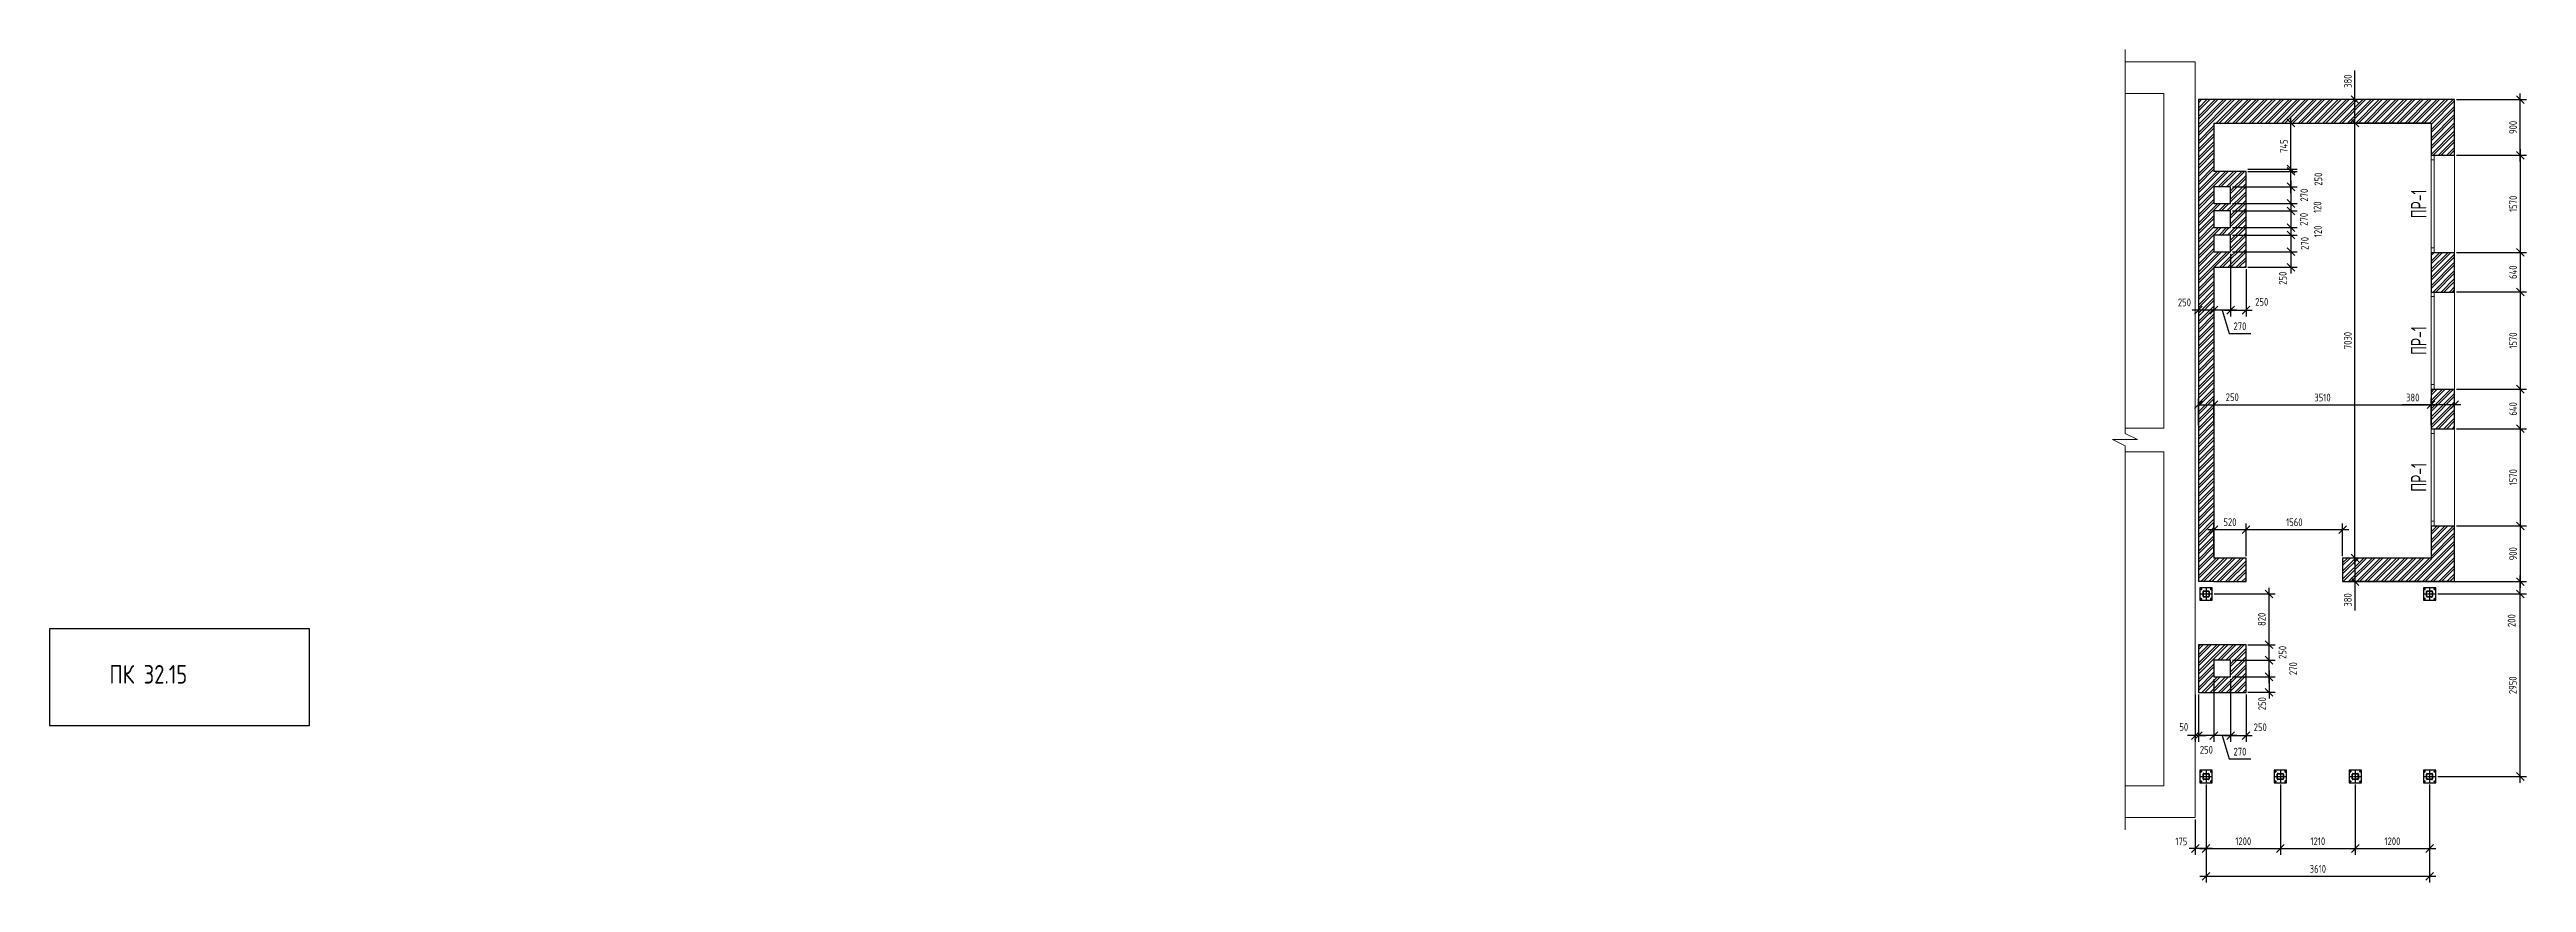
# Model space of a CAD drawing. Header units: millimetres. Extents: x -69913 to 106360, y -63759 to 35456.
# Drawn here: x -36943 to 3075, y 21994 to 35456 of the extents above; entities that cross this region are included whole.
import ezdxf
from ezdxf.enums import TextEntityAlignment as Align

# ---------------------------------------------------------------- set-up
doc = ezdxf.new("R2010")
doc.units = ezdxf.units.MM
doc.header["$MEASUREMENT"] = 0
doc.linetypes.add('CENTER', pattern=[50.8, 31.75, -6.35, 6.35, -6.35])
doc.linetypes.add('ГОСТ 2.303 5', pattern=[24, 20, -1.5, 1, -1.5])
for name, color, linetype, lineweight in [('Кирпич силикат', 31, 'Continuous', 30), ('МЕТАЛЛ-25', 122, 'Continuous', 30), ('МОНОЛИТ', 2, 'Continuous', 30), ('Окна ARCHICAD_Ном._пера__1', 7, 'Continuous', 13), ('ОСИ', 211, 'CENTER', 15), ('размеры', 4, 'Continuous', 15), ('текст', 1, 'Continuous', 25), ('тонкая', 4, 'Continuous', 20), ('штриховка', 8, 'Continuous', 20)]:
    doc.layers.add(name, color=color, linetype=linetype, lineweight=lineweight)
doc.styles.add('ГОСТ 2.304', font='CS_Gost2304.shx')
doc.dimstyles.new('СПДС', dxfattribs={"dimscale": 100, "dimtxt": 2.5, "dimasz": 2.5, "dimexe": 2, "dimexo": 0.625, "dimgap": 1, "dimtad": 1, "dimdec": 0, "dimtxsty": 'ГОСТ 2.304', "dimblk": 'OBLIQUE', "dimblk1": 'OBLIQUE', "dimblk2": 'OBLIQUE', "dimcen": 2.5, "dimdle": 2, "dimadec": 0, "dimazin": 2, "dimtfac": 0.75, "dimtdec": 4, "dimtmove": 1, "dimatfit": 3, "dimfxl": 1, "dimtfill": 1, "dimtolj": 1, "dimarcsym": 1})
pattern_1 = [(45, (-48302.65, -220387.35), (-66.29126, 66.29126), []), (45, (-48258.46, -220387.35), (-66.29126, 66.29126), [])]

# ---------------------------------------------------------------- blocks, each defined once
blk = doc.blocks.new('Окно 21')
at = {"layer": 'Окна ARCHICAD_Ном._пера__1', "color": 7, "linetype": 'Continuous', "lineweight": 13}
for p, q in [((-785, 0), (785, 0)), ((-785, 0), (-710, 0)), ((-785, 0), (-785, -50)), ((-785, 0), (-785, -50)), ((-710, 0), (-710, -50)), ((-710, 0), (710, 0)), ((710, -50), (710, 0)), ((710, 0), (785, 0)), ((785, 0), (785, -50)), ((785, 0), (785, -50)), ((-710, -50), (-785, -50)), ((-785, -50), (-785, -380)), ((-785, -380), (785, -380)), ((710, -50), (-710, -50)), ((785, -50), (710, -50)), ((785, -50), (785, -380))]:
    blk.add_line(p, q, dxfattribs=at)
blk = doc.blocks.new('_Oblique')
at = {"color": 0, "linetype": 'ByBlock', "lineweight": -2}
blk.add_line((-0.5, -0.5), (0.5, 0.5), dxfattribs=at)
blk = doc.blocks.new('*D6')
at = {"layer": 'размеры', "color": 0, "lineweight": -2, "ltscale": 100, "transparency": 16777216}
for p, q in [((1946, 34647), (3075, 34647)), ((2975, 33647), (2975, 34747)), ((1946, 33747), (3075, 33747))]:
    blk.add_line(p, q, dxfattribs=at)
at = {"layer": 'размеры', "color": 0, "lineweight": -2, "ltscale": 100, "transparency": 16777216, "xscale": 125, "yscale": 125, "zscale": 125}
for p, rotation in [((2975, 34647), 90), ((2975, 33747), 270)]:
    blk.add_blockref('_Oblique', p, dxfattribs=dict(at, rotation=rotation))
at = {"layer": 'размеры', "color": 0, "ltscale": 100, "transparency": 16777216, "insert": (2859, 34197), "char_height": 125, "attachment_point": 5, "rotation": 90, "style": 'ГОСТ 2.304', "bg_fill": 3, "box_fill_scale": 1.25, "bg_fill_color": 256, "bg_fill_true_color": 13158600, "bg_fill_transparency": 0}
blk.add_mtext('\\A1;900', dxfattribs=at)
blk = doc.blocks.new('*D4')
at = {"layer": 'размеры', "color": 0, "lineweight": -2, "ltscale": 100, "transparency": 16777216}
for p, q in [((1946, 33747), (3075, 33747)), ((2975, 33847), (2975, 32077)), ((1946, 32177), (3075, 32177))]:
    blk.add_line(p, q, dxfattribs=at)
at = {"layer": 'размеры', "color": 0, "lineweight": -2, "ltscale": 100, "transparency": 16777216, "xscale": 125, "yscale": 125, "zscale": 125}
for p, rotation in [((2975, 33747), 90), ((2975, 32177), 270)]:
    blk.add_blockref('_Oblique', p, dxfattribs=dict(at, rotation=rotation))
at = {"layer": 'размеры', "color": 0, "ltscale": 100, "transparency": 16777216, "insert": (2860, 32962), "char_height": 125, "attachment_point": 5, "rotation": 90, "style": 'ГОСТ 2.304', "bg_fill": 3, "box_fill_scale": 1.25, "bg_fill_color": 256, "bg_fill_true_color": 13158600, "bg_fill_transparency": 0}
blk.add_mtext('\\A1;1570', dxfattribs=at)
blk = doc.blocks.new('*D5')
at = {"layer": 'размеры', "color": 0, "lineweight": -2, "ltscale": 100, "transparency": 16777216}
for p, q in [((1946, 32177), (3075, 32177)), ((2975, 32277), (2975, 31437)), ((1946, 31537), (3075, 31537))]:
    blk.add_line(p, q, dxfattribs=at)
at = {"layer": 'размеры', "color": 0, "lineweight": -2, "ltscale": 100, "transparency": 16777216, "xscale": 125, "yscale": 125, "zscale": 125}
for p, rotation in [((2975, 32177), 90), ((2975, 31537), 270)]:
    blk.add_blockref('_Oblique', p, dxfattribs=dict(at, rotation=rotation))
at = {"layer": 'размеры', "color": 0, "ltscale": 100, "transparency": 16777216, "insert": (2859, 31857), "char_height": 125, "attachment_point": 5, "rotation": 90, "style": 'ГОСТ 2.304', "bg_fill": 3, "box_fill_scale": 1.25, "bg_fill_color": 256, "bg_fill_true_color": 13158600, "bg_fill_transparency": 0}
blk.add_mtext('\\A1;640', dxfattribs=at)
blk = doc.blocks.new('*D7')
at = {"layer": 'размеры', "color": 0, "lineweight": -2, "ltscale": 100, "transparency": 16777216}
for p, q in [((2975, 31637), (2975, 29867)), ((1946, 31537), (3075, 31537)), ((1946, 29967), (3075, 29967))]:
    blk.add_line(p, q, dxfattribs=at)
at = {"layer": 'размеры', "color": 0, "lineweight": -2, "ltscale": 100, "transparency": 16777216, "xscale": 125, "yscale": 125, "zscale": 125}
for p, rotation in [((2975, 31537), 90), ((2975, 29967), 270)]:
    blk.add_blockref('_Oblique', p, dxfattribs=dict(at, rotation=rotation))
at = {"layer": 'размеры', "color": 0, "ltscale": 100, "transparency": 16777216, "insert": (2860, 30752), "char_height": 125, "attachment_point": 5, "rotation": 90, "style": 'ГОСТ 2.304', "bg_fill": 3, "box_fill_scale": 1.25, "bg_fill_color": 256, "bg_fill_true_color": 13158600, "bg_fill_transparency": 0}
blk.add_mtext('\\A1;1570', dxfattribs=at)
blk = doc.blocks.new('*D8')
at = {"layer": 'размеры', "color": 0, "lineweight": -2, "ltscale": 100, "transparency": 16777216}
for p, q in [((2975, 30067), (2975, 29227)), ((1946, 29967), (3075, 29967)), ((1946, 29327), (3075, 29327))]:
    blk.add_line(p, q, dxfattribs=at)
at = {"layer": 'размеры', "color": 0, "lineweight": -2, "ltscale": 100, "transparency": 16777216, "xscale": 125, "yscale": 125, "zscale": 125}
for p, rotation in [((2975, 29967), 90), ((2975, 29327), 270)]:
    blk.add_blockref('_Oblique', p, dxfattribs=dict(at, rotation=rotation))
at = {"layer": 'размеры', "color": 0, "ltscale": 100, "transparency": 16777216, "insert": (2859, 29647), "char_height": 125, "attachment_point": 5, "rotation": 90, "style": 'ГОСТ 2.304', "bg_fill": 3, "box_fill_scale": 1.25, "bg_fill_color": 256, "bg_fill_true_color": 13158600, "bg_fill_transparency": 0}
blk.add_mtext('\\A1;640', dxfattribs=at)
blk = doc.blocks.new('*D9')
at = {"layer": 'размеры', "color": 0, "lineweight": -2, "ltscale": 100, "transparency": 16777216}
for p, q in [((1946, 29327), (3075, 29327)), ((2975, 29427), (2975, 27657)), ((1946, 27757), (3075, 27757))]:
    blk.add_line(p, q, dxfattribs=at)
at = {"layer": 'размеры', "color": 0, "lineweight": -2, "ltscale": 100, "transparency": 16777216, "xscale": 125, "yscale": 125, "zscale": 125}
for p, rotation in [((2975, 29327), 90), ((2975, 27757), 270)]:
    blk.add_blockref('_Oblique', p, dxfattribs=dict(at, rotation=rotation))
at = {"layer": 'размеры', "color": 0, "ltscale": 100, "transparency": 16777216, "insert": (2860, 28542), "char_height": 125, "attachment_point": 5, "rotation": 90, "style": 'ГОСТ 2.304', "bg_fill": 3, "box_fill_scale": 1.25, "bg_fill_color": 256, "bg_fill_true_color": 13158600, "bg_fill_transparency": 0}
blk.add_mtext('\\A1;1570', dxfattribs=at)
blk = doc.blocks.new('*D10')
at = {"layer": 'размеры', "color": 0, "lineweight": -2, "ltscale": 100, "transparency": 16777216}
for p, q in [((1946, 27757), (3075, 27757)), ((2975, 27857), (2975, 26757)), ((1946, 26857), (3075, 26857))]:
    blk.add_line(p, q, dxfattribs=at)
at = {"layer": 'размеры', "color": 0, "lineweight": -2, "ltscale": 100, "transparency": 16777216, "xscale": 125, "yscale": 125, "zscale": 125}
for p, rotation in [((2975, 27757), 90), ((2975, 26857), 270)]:
    blk.add_blockref('_Oblique', p, dxfattribs=dict(at, rotation=rotation))
at = {"layer": 'размеры', "color": 0, "ltscale": 100, "transparency": 16777216, "insert": (2859, 27307), "char_height": 125, "attachment_point": 5, "rotation": 90, "style": 'ГОСТ 2.304', "bg_fill": 3, "box_fill_scale": 1.25, "bg_fill_color": 256, "bg_fill_true_color": 13158600, "bg_fill_transparency": 0}
blk.add_mtext('\\A1;900', dxfattribs=at)
blk = doc.blocks.new('*D11')
at = {"layer": 'размеры', "color": 0, "lineweight": -2, "ltscale": 100, "transparency": 16777216}
for p, q in [((1503, 27237), (204, 27237)), ((304, 27237), (304, 26757)), ((1883, 26857), (204, 26857)), ((304, 26857), (304, 26388))]:
    blk.add_line(p, q, dxfattribs=at)
at = {"layer": 'размеры', "color": 0, "lineweight": -2, "ltscale": 100, "transparency": 16777216, "xscale": 125, "yscale": 125, "zscale": 125}
for p, rotation in [((304, 27237), 90), ((304, 26857), 270)]:
    blk.add_blockref('_Oblique', p, dxfattribs=dict(at, rotation=rotation))
at = {"layer": 'размеры', "color": 0, "ltscale": 100, "transparency": 16777216, "insert": (189, 26560), "char_height": 125, "attachment_point": 5, "rotation": 90, "style": 'ГОСТ 2.304', "bg_fill": 3, "box_fill_scale": 1.25, "bg_fill_color": 256, "bg_fill_true_color": 13158600, "bg_fill_transparency": 0}
blk.add_mtext('\\A1;380', dxfattribs=at)
blk = doc.blocks.new('*D12')
at = {"layer": 'размеры', "color": 0, "lineweight": -2, "ltscale": 100, "transparency": 16777216}
for p, q in [((-2225, 29385), (-2225, 29816)), ((-2225, 29716), (-1875, 29716)), ((-1975, 29385), (-1975, 29816)), ((-1975, 29716), (-1507, 29716))]:
    blk.add_line(p, q, dxfattribs=at)
at = {"layer": 'размеры', "color": 0, "lineweight": -2, "ltscale": 100, "transparency": 16777216, "xscale": 125, "yscale": 125, "zscale": 125, "rotation": 180}
blk.add_blockref('_Oblique', (-2225, 29716), dxfattribs=at)
at = {"layer": 'размеры', "color": 0, "lineweight": -2, "ltscale": 100, "transparency": 16777216, "xscale": 125, "yscale": 125, "zscale": 125}
blk.add_blockref('_Oblique', (-1975, 29716), dxfattribs=at)
at = {"layer": 'размеры', "color": 0, "ltscale": 100, "transparency": 16777216, "insert": (-1678, 29836), "char_height": 125, "attachment_point": 5, "style": 'ГОСТ 2.304', "bg_fill": 3, "box_fill_scale": 1.25, "bg_fill_color": 256, "bg_fill_true_color": 13158600, "bg_fill_transparency": 0}
blk.add_mtext('\\A1;250', dxfattribs=at)
blk = doc.blocks.new('*D13')
at = {"layer": 'размеры', "color": 0, "lineweight": -2, "ltscale": 100, "transparency": 16777216}
for p, q in [((1535, 29716), (1066, 29716)), ((1535, 29385), (1535, 29816)), ((2015, 29716), (1535, 29716)), ((1915, 29358), (1915, 29816))]:
    blk.add_line(p, q, dxfattribs=at)
at = {"layer": 'размеры', "color": 0, "lineweight": -2, "ltscale": 100, "transparency": 16777216, "xscale": 125, "yscale": 125, "zscale": 125, "rotation": 180}
blk.add_blockref('_Oblique', (1535, 29716), dxfattribs=at)
at = {"layer": 'размеры', "color": 0, "lineweight": -2, "ltscale": 100, "transparency": 16777216, "xscale": 125, "yscale": 125, "zscale": 125}
blk.add_blockref('_Oblique', (1915, 29716), dxfattribs=at)
at = {"layer": 'размеры', "color": 0, "ltscale": 100, "transparency": 16777216, "insert": (1238, 29831), "char_height": 125, "attachment_point": 5, "style": 'ГОСТ 2.304', "bg_fill": 3, "box_fill_scale": 1.25, "bg_fill_color": 256, "bg_fill_true_color": 13158600, "bg_fill_transparency": 0}
blk.add_mtext('\\A1;380', dxfattribs=at)
blk = doc.blocks.new('*D14')
at = {"layer": 'размеры', "color": 0, "lineweight": -2, "ltscale": 100, "transparency": 16777216}
for p, q in [((304, 34647), (304, 35115)), ((1883, 34647), (204, 34647)), ((304, 34267), (304, 34747)), ((1503, 34267), (204, 34267))]:
    blk.add_line(p, q, dxfattribs=at)
at = {"layer": 'размеры', "color": 0, "lineweight": -2, "ltscale": 100, "transparency": 16777216, "xscale": 125, "yscale": 125, "zscale": 125}
for p, rotation in [((304, 34647), 90), ((304, 34267), 270)]:
    blk.add_blockref('_Oblique', p, dxfattribs=dict(at, rotation=rotation))
at = {"layer": 'размеры', "color": 0, "ltscale": 100, "transparency": 16777216, "insert": (189, 34944), "char_height": 125, "attachment_point": 5, "rotation": 90, "style": 'ГОСТ 2.304', "bg_fill": 3, "box_fill_scale": 1.25, "bg_fill_color": 256, "bg_fill_true_color": 13158600, "bg_fill_transparency": 0}
blk.add_mtext('\\A1;380', dxfattribs=at)
blk = doc.blocks.new('A$C7B9B0E34')
at = {"layer": 'МЕТАЛЛ-25', "ltscale": 100, "extrusion": (0, 0, -1)}
for p, q in [((-86, 84), (-80, 88)), ((-86, 84), (-86, 76)), ((-80, 72), (-86, 76)), ((-82, 81), (-83, 81)), ((-83, 79), (-82, 79)), ((-82, 81), (-78, 81)), ((-82, 79), (-78, 79)), ((-74, 84), (-80, 88)), ((-80, 72), (-74, 76)), ((-77, 81), (-78, 81)), ((-78, 79), (-77, 79)), ((-74, 84), (-74, 76)), ((74, 84), (80, 88)), ((74, 84), (74, 76)), ((80, 72), (74, 76)), ((78, 81), (77, 81)), ((77, 79), (78, 79)), ((78, 81), (82, 81)), ((78, 79), (82, 79)), ((86, 84), (80, 88)), ((80, 72), (86, 76)), ((83, 81), (82, 81)), ((82, 79), (83, 79)), ((86, 84), (86, 76)), ((-86, -76), (-80, -72)), ((-86, -76), (-86, -84)), ((-80, -88), (-86, -84)), ((-82, -79), (-83, -79)), ((-83, -81), (-82, -81)), ((-82, -79), (-78, -79)), ((-82, -81), (-78, -81)), ((-74, -76), (-80, -72)), ((-80, -88), (-74, -84)), ((-77, -79), (-78, -79)), ((-78, -81), (-77, -81)), ((-74, -76), (-74, -84)), ((74, -76), (80, -72)), ((74, -76), (74, -84)), ((80, -88), (74, -84)), ((78, -79), (77, -79)), ((77, -81), (78, -81)), ((78, -79), (82, -79)), ((78, -81), (82, -81)), ((86, -76), (80, -72)), ((80, -88), (86, -84)), ((83, -79), (82, -79)), ((82, -81), (83, -81)), ((86, -76), (86, -84))]:
    blk.add_line(p, q, dxfattribs=at)
at = {"layer": 'МЕТАЛЛ-25', "linetype": 'Continuous', "ltscale": 100}
for p, q in [((-50, -38), (-50, 38)), ((-44, -38), (-44, 38)), ((-38, 50), (38, 50)), ((-38, 44), (38, 44)), ((44, 38), (44, -38)), ((50, 38), (50, -38)), ((38, -44), (-38, -44)), ((38, -50), (-38, -50))]:
    blk.add_line(p, q, dxfattribs=at)
at = {"layer": 'МЕТАЛЛ-25', "ltscale": 100}
blk.add_lwpolyline([(-100, -100), (100, -100), (100, 100), (-100, 100)], close=True, dxfattribs=at)
for centre, radius, start, end in [((-80, 80), 10, 0, 180), ((-80, 80), 10, 180, 0), ((-80, 80), 3.88, 0, 180), ((-80, 80), 3.5, 166.787, 193.213), ((-80, 80), 3.88, 180, 0), ((-80, 80), 3.31, 345, 255), ((-80, 80), 2, 23.5782, 156.4218), ((-80, 80), 2, 203.5782, 336.4218), ((-80, 80), 3.5, 346.787, 13.213), ((80, 80), 10, 0, 180), ((80, 80), 10, 180, 0), ((80, 80), 3.88, 0, 180), ((80, 80), 3.5, 166.787, 193.213), ((80, 80), 3.88, 180, 0), ((80, 80), 3.31, 345, 255), ((80, 80), 2, 23.5782, 156.4218), ((80, 80), 2, 203.5782, 336.4218), ((80, 80), 3.5, 346.787, 13.213), ((-80, -80), 10, 0, 180), ((-80, -80), 10, 180, 0), ((-80, -80), 3.88, 0, 180), ((-80, -80), 3.5, 166.787, 193.213), ((-80, -80), 3.88, 180, 0), ((-80, -80), 3.31, 345, 255), ((-80, -80), 2, 23.5782, 156.4218), ((-80, -80), 2, 203.5782, 336.4218), ((-80, -80), 3.5, 346.787, 13.213), ((80, -80), 10, 0, 180), ((80, -80), 10, 180, 0), ((80, -80), 3.88, 0, 180), ((80, -80), 3.5, 166.787, 193.213), ((80, -80), 3.88, 180, 0), ((80, -80), 3.31, 345, 255), ((80, -80), 2, 23.5782, 156.4218), ((80, -80), 2, 203.5782, 336.4218), ((80, -80), 3.5, 346.787, 13.213)]:
    blk.add_arc(centre, radius, start, end, dxfattribs=at)
at = {"layer": 'МЕТАЛЛ-25', "linetype": 'Continuous', "ltscale": 100}
for centre, radius, start, end in [((-38, 38), 12, 90, 180), ((-38, 38), 6, 90, 180), ((38, 38), 12, 0, 90), ((38, 38), 6, 0, 90), ((-38, -38), 12, 180, 270), ((-38, -38), 6, 180, 270), ((38, -38), 6, 270, 0), ((38, -38), 12, 270, 0)]:
    blk.add_arc(centre, radius, start, end, dxfattribs=at)
at = {"layer": 'ОСИ', "linetype": 'ГОСТ 2.303 5', "lineweight": 25, "ltscale": 3}
for p, q in [((-100, 0), (100, 0)), ((0, 100), (0, -100))]:
    blk.add_line(p, q, dxfattribs=at)
at = {"layer": 'ОСИ', "linetype": 'ГОСТ 2.303 5', "lineweight": 25, "extrusion": (0, 0, -1)}
for p, q in [((-68, 80), (-92, 80)), ((-80, 68), (-80, 92)), ((92, 80), (68, 80)), ((80, 68), (80, 92)), ((-68, -80), (-92, -80)), ((-80, -92), (-80, -68)), ((92, -80), (68, -80)), ((80, -92), (80, -68))]:
    blk.add_line(p, q, dxfattribs=at)
blk = doc.blocks.new('*D15')
at = {"layer": 'размеры', "color": 0, "lineweight": -2, "ltscale": 100, "transparency": 16777216}
for p, q in [((1503, 34267), (204, 34267)), ((304, 27137), (304, 34367)), ((1503, 27237), (204, 27237))]:
    blk.add_line(p, q, dxfattribs=at)
at = {"layer": 'размеры', "color": 0, "lineweight": -2, "ltscale": 100, "transparency": 16777216, "xscale": 125, "yscale": 125, "zscale": 125}
for p, rotation in [((304, 34267), 90), ((304, 27237), 270)]:
    blk.add_blockref('_Oblique', p, dxfattribs=dict(at, rotation=rotation))
at = {"layer": 'размеры', "color": 0, "ltscale": 100, "transparency": 16777216, "insert": (189, 30752), "char_height": 125, "attachment_point": 5, "rotation": 90, "style": 'ГОСТ 2.304', "bg_fill": 3, "box_fill_scale": 1.25, "bg_fill_color": 256, "bg_fill_true_color": 13158600, "bg_fill_transparency": 0}
blk.add_mtext('\\A1;7030', dxfattribs=at)
blk = doc.blocks.new('*D16')
at = {"layer": 'размеры', "color": 0, "lineweight": -2, "ltscale": 100, "transparency": 16777216}
for p, q in [((1641, 26657), (3075, 26657)), ((2975, 23607), (2975, 26757)), ((1641, 23707), (3075, 23707))]:
    blk.add_line(p, q, dxfattribs=at)
at = {"layer": 'размеры', "color": 0, "lineweight": -2, "ltscale": 100, "transparency": 16777216, "xscale": 125, "yscale": 125, "zscale": 125}
for p, rotation in [((2975, 26657), 90), ((2975, 23707), 270)]:
    blk.add_blockref('_Oblique', p, dxfattribs=dict(at, rotation=rotation))
at = {"layer": 'размеры', "color": 0, "ltscale": 100, "transparency": 16777216, "insert": (2855, 25182), "char_height": 125, "attachment_point": 5, "rotation": 90, "style": 'ГОСТ 2.304', "bg_fill": 3, "box_fill_scale": 1.25, "bg_fill_color": 256, "bg_fill_true_color": 13158600, "bg_fill_transparency": 0}
blk.add_mtext('\\A1;2950', dxfattribs=at)
blk = doc.blocks.new('*D17')
at = {"layer": 'размеры', "color": 0, "lineweight": -2, "ltscale": 100, "transparency": 16777216}
for p, q in [((1446, 26857), (3075, 26857)), ((2975, 26557), (2975, 26957)), ((1641, 26657), (3075, 26657))]:
    blk.add_line(p, q, dxfattribs=at)
at = {"layer": 'размеры', "color": 0, "lineweight": -2, "ltscale": 100, "transparency": 16777216, "xscale": 125, "yscale": 125, "zscale": 125}
for p, rotation in [((2975, 26857), 90), ((2975, 26657), 270)]:
    blk.add_blockref('_Oblique', p, dxfattribs=dict(at, rotation=rotation))
at = {"layer": 'размеры', "color": 0, "ltscale": 100, "transparency": 16777216, "insert": (2836, 26226), "char_height": 125, "attachment_point": 5, "rotation": 90, "style": 'ГОСТ 2.304', "bg_fill": 3, "box_fill_scale": 1.25, "bg_fill_color": 256, "bg_fill_true_color": 13158600, "bg_fill_transparency": 0}
blk.add_mtext('\\A1;200', dxfattribs=at)
blk = doc.blocks.new('*D18')
at = {"layer": 'размеры', "color": 0, "lineweight": -2, "ltscale": 50, "transparency": 16777216}
for p, q in [((-1674, 33237), (-630, 33237)), ((-1424, 33487), (-630, 33487)), ((-730, 33137), (-730, 33587))]:
    blk.add_line(p, q, dxfattribs=at)
at = {"layer": 'размеры', "color": 0, "lineweight": -2, "ltscale": 50, "transparency": 16777216, "xscale": 125, "yscale": 125, "zscale": 125}
for p, rotation in [((-730, 33487), 90), ((-730, 33237), 270)]:
    blk.add_blockref('_Oblique', p, dxfattribs=dict(at, rotation=rotation))
at = {"layer": 'размеры', "color": 0, "ltscale": 50, "transparency": 16777216, "insert": (-287, 33360), "char_height": 125, "attachment_point": 5, "rotation": 90, "style": 'ГОСТ 2.304', "bg_fill": 3, "box_fill_scale": 1.25, "bg_fill_color": 256, "bg_fill_true_color": 13158600, "bg_fill_transparency": 0}
blk.add_mtext('\\A1;250', dxfattribs=at)
blk = doc.blocks.new('*D19')
at = {"layer": 'размеры', "color": 0, "lineweight": -2, "ltscale": 50, "transparency": 16777216}
for p, q in [((-1674, 33237), (-630, 33237)), ((-730, 33337), (-730, 32867)), ((-1674, 32967), (-630, 32967))]:
    blk.add_line(p, q, dxfattribs=at)
at = {"layer": 'размеры', "color": 0, "ltscale": 50, "transparency": 16777216, "insert": (-514, 33102), "char_height": 125, "attachment_point": 5, "rotation": 90, "style": 'ГОСТ 2.304', "bg_fill": 3, "box_fill_scale": 1.25, "bg_fill_color": 256, "bg_fill_true_color": 13158600, "bg_fill_transparency": 0}
blk.add_mtext('\\A1;270', dxfattribs=at)
at = {"layer": 'размеры', "color": 0, "lineweight": -2, "ltscale": 50, "transparency": 16777216, "xscale": 125, "yscale": 125, "zscale": 125}
for p, rotation in [((-730, 33237), 90), ((-730, 32967), 270)]:
    blk.add_blockref('_Oblique', p, dxfattribs=dict(at, rotation=rotation))
blk = doc.blocks.new('*D20')
at = {"layer": 'размеры', "color": 0, "lineweight": -2, "ltscale": 50, "transparency": 16777216}
for p, q in [((-1674, 32967), (-630, 32967)), ((-1674, 32847), (-630, 32847)), ((-730, 33067), (-730, 32747))]:
    blk.add_line(p, q, dxfattribs=at)
at = {"layer": 'размеры', "color": 0, "lineweight": -2, "ltscale": 50, "transparency": 16777216, "xscale": 125, "yscale": 125, "zscale": 125}
for p, rotation in [((-730, 32967), 90), ((-730, 32847), 270)]:
    blk.add_blockref('_Oblique', p, dxfattribs=dict(at, rotation=rotation))
at = {"layer": 'размеры', "color": 0, "ltscale": 50, "transparency": 16777216, "insert": (-302, 32907), "char_height": 125, "attachment_point": 5, "rotation": 90, "style": 'ГОСТ 2.304', "bg_fill": 3, "box_fill_scale": 1.25, "bg_fill_color": 256, "bg_fill_true_color": 13158600, "bg_fill_transparency": 0}
blk.add_mtext('\\A1;120', dxfattribs=at)
blk = doc.blocks.new('*D21')
at = {"layer": 'размеры', "color": 0, "lineweight": -2, "ltscale": 50, "transparency": 16777216}
for p, q in [((-1674, 32847), (-630, 32847)), ((-730, 32947), (-730, 32477)), ((-1674, 32577), (-630, 32577))]:
    blk.add_line(p, q, dxfattribs=at)
at = {"layer": 'размеры', "color": 0, "ltscale": 50, "transparency": 16777216, "insert": (-522, 32712), "char_height": 125, "attachment_point": 5, "rotation": 90, "style": 'ГОСТ 2.304', "bg_fill": 3, "box_fill_scale": 1.25, "bg_fill_color": 256, "bg_fill_true_color": 13158600, "bg_fill_transparency": 0}
blk.add_mtext('\\A1;270', dxfattribs=at)
at = {"layer": 'размеры', "color": 0, "lineweight": -2, "ltscale": 50, "transparency": 16777216, "xscale": 125, "yscale": 125, "zscale": 125}
for p, rotation in [((-730, 32847), 90), ((-730, 32577), 270)]:
    blk.add_blockref('_Oblique', p, dxfattribs=dict(at, rotation=rotation))
blk = doc.blocks.new('*D22')
at = {"layer": 'размеры', "color": 0, "lineweight": -2, "ltscale": 50, "transparency": 16777216}
for p, q in [((-1674, 32577), (-630, 32577)), ((-1674, 32457), (-630, 32457)), ((-730, 32677), (-730, 32357))]:
    blk.add_line(p, q, dxfattribs=at)
at = {"layer": 'размеры', "color": 0, "lineweight": -2, "ltscale": 50, "transparency": 16777216, "xscale": 125, "yscale": 125, "zscale": 125}
for p, rotation in [((-730, 32577), 90), ((-730, 32457), 270)]:
    blk.add_blockref('_Oblique', p, dxfattribs=dict(at, rotation=rotation))
at = {"layer": 'размеры', "color": 0, "ltscale": 50, "transparency": 16777216, "insert": (-293, 32517), "char_height": 125, "attachment_point": 5, "rotation": 90, "style": 'ГОСТ 2.304', "bg_fill": 3, "box_fill_scale": 1.25, "bg_fill_color": 256, "bg_fill_true_color": 13158600, "bg_fill_transparency": 0}
blk.add_mtext('\\A1;120', dxfattribs=at)
blk = doc.blocks.new('*D23')
at = {"layer": 'размеры', "color": 0, "lineweight": -2, "ltscale": 50, "transparency": 16777216}
for p, q in [((-1674, 32457), (-630, 32457)), ((-730, 32557), (-730, 32087)), ((-1674, 32187), (-630, 32187))]:
    blk.add_line(p, q, dxfattribs=at)
at = {"layer": 'размеры', "color": 0, "ltscale": 50, "transparency": 16777216, "insert": (-507, 32322), "char_height": 125, "attachment_point": 5, "rotation": 90, "style": 'ГОСТ 2.304', "bg_fill": 3, "box_fill_scale": 1.25, "bg_fill_color": 256, "bg_fill_true_color": 13158600, "bg_fill_transparency": 0}
blk.add_mtext('\\A1;270', dxfattribs=at)
at = {"layer": 'размеры', "color": 0, "lineweight": -2, "ltscale": 50, "transparency": 16777216, "xscale": 125, "yscale": 125, "zscale": 125}
for p, rotation in [((-730, 32457), 90), ((-730, 32187), 270)]:
    blk.add_blockref('_Oblique', p, dxfattribs=dict(at, rotation=rotation))
blk = doc.blocks.new('*D24')
at = {"layer": 'размеры', "color": 0, "lineweight": -2, "ltscale": 50, "transparency": 16777216}
for p, q in [((-1674, 32187), (-630, 32187)), ((-730, 32287), (-730, 31837)), ((-1424, 31937), (-630, 31937))]:
    blk.add_line(p, q, dxfattribs=at)
at = {"layer": 'размеры', "color": 0, "lineweight": -2, "ltscale": 50, "transparency": 16777216, "xscale": 125, "yscale": 125, "zscale": 125, "rotation": 90}
blk.add_blockref('_Oblique', (-730, 32187), dxfattribs=at)
at = {"layer": 'размеры', "color": 0, "ltscale": 50, "transparency": 16777216, "insert": (-861, 31760), "char_height": 125, "attachment_point": 5, "rotation": 90, "style": 'ГОСТ 2.304', "bg_fill": 3, "box_fill_scale": 1.25, "bg_fill_color": 256, "bg_fill_true_color": 13158600, "bg_fill_transparency": 0}
blk.add_mtext('\\A1;250', dxfattribs=at)
at = {"layer": 'размеры', "color": 0, "lineweight": -2, "ltscale": 50, "transparency": 16777216, "xscale": 125, "yscale": 125, "zscale": 125, "rotation": 270}
blk.add_blockref('_Oblique', (-730, 31937), dxfattribs=at)
blk = doc.blocks.new('*D25')
at = {"layer": 'размеры', "color": 0, "lineweight": -2, "ltscale": 50, "transparency": 16777216}
for p, q in [((-1705, 32155), (-1705, 31143)), ((-1455, 31905), (-1455, 31143)), ((-1805, 31243), (-1355, 31243))]:
    blk.add_line(p, q, dxfattribs=at)
at = {"layer": 'размеры', "color": 0, "lineweight": -2, "ltscale": 50, "transparency": 16777216, "xscale": 125, "yscale": 125, "zscale": 125, "rotation": 180}
blk.add_blockref('_Oblique', (-1705, 31243), dxfattribs=at)
at = {"layer": 'размеры', "color": 0, "ltscale": 50, "transparency": 16777216, "insert": (-1201, 31377), "char_height": 125, "attachment_point": 5, "style": 'ГОСТ 2.304', "bg_fill": 3, "box_fill_scale": 1.25, "bg_fill_color": 256, "bg_fill_true_color": 13158600, "bg_fill_transparency": 0}
blk.add_mtext('\\A1;250', dxfattribs=at)
at = {"layer": 'размеры', "color": 0, "lineweight": -2, "ltscale": 50, "transparency": 16777216, "xscale": 125, "yscale": 125, "zscale": 125}
blk.add_blockref('_Oblique', (-1455, 31243), dxfattribs=at)
blk = doc.blocks.new('*D26')
at = {"layer": 'размеры', "color": 0, "lineweight": -2, "ltscale": 50, "transparency": 16777216}
for p, q in [((-1705, 32155), (-1705, 31143)), ((-1975, 31905), (-1975, 31143)), ((-1605, 31243), (-2075, 31243)), ((-1840, 31243), (-1727, 30866)), ((-1727, 30866), (-1380, 30866))]:
    blk.add_line(p, q, dxfattribs=at)
at = {"layer": 'размеры', "color": 0, "lineweight": -2, "ltscale": 50, "transparency": 16777216, "xscale": 125, "yscale": 125, "zscale": 125, "rotation": 180}
blk.add_blockref('_Oblique', (-1975, 31243), dxfattribs=at)
at = {"layer": 'размеры', "color": 0, "ltscale": 50, "transparency": 16777216, "insert": (-1554, 30983), "char_height": 125, "attachment_point": 5, "style": 'ГОСТ 2.304', "bg_fill": 3, "box_fill_scale": 1.25, "bg_fill_color": 256, "bg_fill_true_color": 13158600, "bg_fill_transparency": 0}
blk.add_mtext('\\A1;270', dxfattribs=at)
at = {"layer": 'размеры', "color": 0, "lineweight": -2, "ltscale": 50, "transparency": 16777216, "xscale": 125, "yscale": 125, "zscale": 125}
blk.add_blockref('_Oblique', (-1705, 31243), dxfattribs=at)
blk = doc.blocks.new('*D27')
at = {"layer": 'размеры', "color": 0, "lineweight": -2, "ltscale": 50, "transparency": 16777216}
for p, q in [((-2225, 31940), (-2225, 31143)), ((-1975, 31905), (-1975, 31143)), ((-1875, 31243), (-2325, 31243))]:
    blk.add_line(p, q, dxfattribs=at)
at = {"layer": 'размеры', "color": 0, "lineweight": -2, "ltscale": 50, "transparency": 16777216, "xscale": 125, "yscale": 125, "zscale": 125}
blk.add_blockref('_Oblique', (-1975, 31243), dxfattribs=at)
at = {"layer": 'размеры', "color": 0, "ltscale": 50, "transparency": 16777216, "insert": (-2450, 31369), "char_height": 125, "attachment_point": 5, "style": 'ГОСТ 2.304', "bg_fill": 3, "box_fill_scale": 1.25, "bg_fill_color": 256, "bg_fill_true_color": 13158600, "bg_fill_transparency": 0}
blk.add_mtext('\\A1;250', dxfattribs=at)
at = {"layer": 'размеры', "color": 0, "lineweight": -2, "ltscale": 50, "transparency": 16777216, "xscale": 125, "yscale": 125, "zscale": 125, "rotation": 180}
blk.add_blockref('_Oblique', (-2225, 31243), dxfattribs=at)
blk = doc.blocks.new('*D28')
at = {"layer": 'размеры', "color": 0, "lineweight": -2, "ltscale": 50, "transparency": 16777216}
for p, q in [((-1424, 34267), (-630, 34267)), ((-730, 33422), (-730, 34367)), ((-1424, 33522), (-630, 33522))]:
    blk.add_line(p, q, dxfattribs=at)
at = {"layer": 'размеры', "color": 0, "lineweight": -2, "ltscale": 50, "transparency": 16777216, "xscale": 125, "yscale": 125, "zscale": 125}
for p, rotation in [((-730, 34267), 90), ((-730, 33522), 270)]:
    blk.add_blockref('_Oblique', p, dxfattribs=dict(at, rotation=rotation))
at = {"layer": 'размеры', "color": 0, "ltscale": 50, "transparency": 16777216, "insert": (-845, 33894), "char_height": 125, "attachment_point": 5, "rotation": 90, "style": 'ГОСТ 2.304', "bg_fill": 3, "box_fill_scale": 1.25, "bg_fill_color": 256, "bg_fill_true_color": 13158600, "bg_fill_transparency": 0}
blk.add_mtext('\\A1;745', dxfattribs=at)
blk = doc.blocks.new('*D29')
at = {"layer": 'размеры', "color": 0, "lineweight": -2, "ltscale": 50, "transparency": 16777216}
for p, q in [((-1705, 25280), (-1705, 24268)), ((-1455, 25030), (-1455, 24268)), ((-1805, 24368), (-1355, 24368))]:
    blk.add_line(p, q, dxfattribs=at)
at = {"layer": 'размеры', "color": 0, "lineweight": -2, "ltscale": 50, "transparency": 16777216, "xscale": 125, "yscale": 125, "zscale": 125, "rotation": 180}
blk.add_blockref('_Oblique', (-1705, 24368), dxfattribs=at)
at = {"layer": 'размеры', "color": 0, "ltscale": 50, "transparency": 16777216, "insert": (-1226, 24502), "char_height": 125, "attachment_point": 5, "style": 'ГОСТ 2.304', "bg_fill": 3, "box_fill_scale": 1.25, "bg_fill_color": 256, "bg_fill_true_color": 13158600, "bg_fill_transparency": 0}
blk.add_mtext('\\A1;250', dxfattribs=at)
at = {"layer": 'размеры', "color": 0, "lineweight": -2, "ltscale": 50, "transparency": 16777216, "xscale": 125, "yscale": 125, "zscale": 125}
blk.add_blockref('_Oblique', (-1455, 24368), dxfattribs=at)
blk = doc.blocks.new('*D30')
at = {"layer": 'размеры', "color": 0, "lineweight": -2, "ltscale": 50, "transparency": 16777216}
for p, q in [((-1975, 25280), (-1975, 24268)), ((-1705, 25280), (-1705, 24268)), ((-1605, 24368), (-2075, 24368)), ((-1840, 24368), (-1727, 23991)), ((-1727, 23991), (-1380, 23991))]:
    blk.add_line(p, q, dxfattribs=at)
at = {"layer": 'размеры', "color": 0, "lineweight": -2, "ltscale": 50, "transparency": 16777216, "xscale": 125, "yscale": 125, "zscale": 125, "rotation": 180}
blk.add_blockref('_Oblique', (-1975, 24368), dxfattribs=at)
at = {"layer": 'размеры', "color": 0, "ltscale": 50, "transparency": 16777216, "insert": (-1554, 24108), "char_height": 125, "attachment_point": 5, "style": 'ГОСТ 2.304', "bg_fill": 3, "box_fill_scale": 1.25, "bg_fill_color": 256, "bg_fill_true_color": 13158600, "bg_fill_transparency": 0}
blk.add_mtext('\\A1;270', dxfattribs=at)
at = {"layer": 'размеры', "color": 0, "lineweight": -2, "ltscale": 50, "transparency": 16777216, "xscale": 125, "yscale": 125, "zscale": 125}
blk.add_blockref('_Oblique', (-1705, 24368), dxfattribs=at)
blk = doc.blocks.new('*D31')
at = {"layer": 'размеры', "color": 0, "lineweight": -2, "ltscale": 50, "transparency": 16777216}
for p, q in [((-1975, 25280), (-1975, 24268)), ((-2225, 25030), (-2225, 24268)), ((-1875, 24368), (-2325, 24368))]:
    blk.add_line(p, q, dxfattribs=at)
at = {"layer": 'размеры', "color": 0, "ltscale": 50, "transparency": 16777216, "insert": (-2096, 24139), "char_height": 125, "attachment_point": 5, "style": 'ГОСТ 2.304', "bg_fill": 3, "box_fill_scale": 1.25, "bg_fill_color": 256, "bg_fill_true_color": 13158600, "bg_fill_transparency": 0}
blk.add_mtext('\\A1;250', dxfattribs=at)
at = {"layer": 'размеры', "color": 0, "lineweight": -2, "ltscale": 50, "transparency": 16777216, "xscale": 125, "yscale": 125, "zscale": 125, "rotation": 180}
blk.add_blockref('_Oblique', (-2225, 24368), dxfattribs=at)
at = {"layer": 'размеры', "color": 0, "lineweight": -2, "ltscale": 50, "transparency": 16777216, "xscale": 125, "yscale": 125, "zscale": 125}
blk.add_blockref('_Oblique', (-1975, 24368), dxfattribs=at)
blk = doc.blocks.new('*D32')
at = {"layer": 'размеры', "color": 0, "lineweight": -2, "ltscale": 50, "transparency": 16777216}
for p, q in [((-2275, 25030), (-2275, 24268)), ((-2225, 25030), (-2225, 24268)), ((-2275, 24368), (-2400, 24368)), ((-2225, 24368), (-2100, 24368))]:
    blk.add_line(p, q, dxfattribs=at)
at = {"layer": 'размеры', "color": 0, "ltscale": 50, "transparency": 16777216, "insert": (-2461, 24508), "char_height": 125, "attachment_point": 5, "style": 'ГОСТ 2.304', "bg_fill": 3, "box_fill_scale": 1.25, "bg_fill_color": 256, "bg_fill_true_color": 13158600, "bg_fill_transparency": 0}
blk.add_mtext('\\A1;50', dxfattribs=at)
at = {"layer": 'размеры', "color": 0, "lineweight": -2, "ltscale": 50, "transparency": 16777216}
blk.add_line((-2225, 24368), (-2275, 24368), dxfattribs=at)
at = {"layer": 'размеры', "color": 0, "lineweight": -2, "ltscale": 50, "transparency": 16777216, "xscale": 125, "yscale": 125, "zscale": 125}
blk.add_blockref('_Oblique', (-2275, 24368), dxfattribs=at)
at = {"layer": 'размеры', "color": 0, "lineweight": -2, "ltscale": 50, "transparency": 16777216, "xscale": 125, "yscale": 125, "zscale": 125, "rotation": 180}
blk.add_blockref('_Oblique', (-2225, 24368), dxfattribs=at)
blk = doc.blocks.new('*D33')
at = {"layer": 'размеры', "color": 0, "lineweight": -2, "ltscale": 50, "transparency": 16777216}
for p, q in [((-1084, 25217), (-1084, 25687)), ((-1674, 25587), (-984, 25587)), ((-1674, 25317), (-984, 25317))]:
    blk.add_line(p, q, dxfattribs=at)
at = {"layer": 'размеры', "color": 0, "lineweight": -2, "ltscale": 50, "transparency": 16777216, "xscale": 125, "yscale": 125, "zscale": 125}
for p, rotation in [((-1084, 25587), 90), ((-1084, 25317), 270)]:
    blk.add_blockref('_Oblique', p, dxfattribs=dict(at, rotation=rotation))
at = {"layer": 'размеры', "color": 0, "ltscale": 50, "transparency": 16777216, "insert": (-693, 25450), "char_height": 125, "attachment_point": 5, "rotation": 90, "style": 'ГОСТ 2.304', "bg_fill": 3, "box_fill_scale": 1.25, "bg_fill_color": 256, "bg_fill_true_color": 13158600, "bg_fill_transparency": 0}
blk.add_mtext('\\A1;270', dxfattribs=at)
blk = doc.blocks.new('*D34')
at = {"layer": 'размеры', "color": 0, "lineweight": -2, "ltscale": 50, "transparency": 16777216}
for p, q in [((-1674, 25317), (-984, 25317)), ((-1084, 25417), (-1084, 24967)), ((-1424, 25067), (-984, 25067))]:
    blk.add_line(p, q, dxfattribs=at)
at = {"layer": 'размеры', "color": 0, "lineweight": -2, "ltscale": 50, "transparency": 16777216, "xscale": 125, "yscale": 125, "zscale": 125, "rotation": 90}
blk.add_blockref('_Oblique', (-1084, 25317), dxfattribs=at)
at = {"layer": 'размеры', "color": 0, "ltscale": 50, "transparency": 16777216, "insert": (-1194, 24883), "char_height": 125, "attachment_point": 5, "rotation": 90, "style": 'ГОСТ 2.304', "bg_fill": 3, "box_fill_scale": 1.25, "bg_fill_color": 256, "bg_fill_true_color": 13158600, "bg_fill_transparency": 0}
blk.add_mtext('\\A1;250', dxfattribs=at)
at = {"layer": 'размеры', "color": 0, "lineweight": -2, "ltscale": 50, "transparency": 16777216, "xscale": 125, "yscale": 125, "zscale": 125, "rotation": 270}
blk.add_blockref('_Oblique', (-1084, 25067), dxfattribs=at)
blk = doc.blocks.new('*D35')
at = {"layer": 'размеры', "color": 0, "lineweight": -2, "ltscale": 50, "transparency": 16777216}
for p, q in [((-1424, 25837), (-984, 25837)), ((-1084, 25487), (-1084, 25937)), ((-1674, 25587), (-984, 25587))]:
    blk.add_line(p, q, dxfattribs=at)
at = {"layer": 'размеры', "color": 0, "ltscale": 50, "transparency": 16777216, "insert": (-865, 25712), "char_height": 125, "attachment_point": 5, "rotation": 90, "style": 'ГОСТ 2.304', "bg_fill": 3, "box_fill_scale": 1.25, "bg_fill_color": 256, "bg_fill_true_color": 13158600, "bg_fill_transparency": 0}
blk.add_mtext('\\A1;250', dxfattribs=at)
at = {"layer": 'размеры', "color": 0, "lineweight": -2, "ltscale": 50, "transparency": 16777216, "xscale": 125, "yscale": 125, "zscale": 125}
for p, rotation in [((-1084, 25837), 90), ((-1084, 25587), 270)]:
    blk.add_blockref('_Oblique', p, dxfattribs=dict(at, rotation=rotation))
blk = doc.blocks.new('*D36')
at = {"layer": 'размеры', "color": 0, "lineweight": -2, "ltscale": 50, "transparency": 16777216}
for p, q in [((-1969, 26657), (-984, 26657)), ((-1084, 25737), (-1084, 26757)), ((-1424, 25837), (-984, 25837))]:
    blk.add_line(p, q, dxfattribs=at)
at = {"layer": 'размеры', "color": 0, "lineweight": -2, "ltscale": 50, "transparency": 16777216, "xscale": 125, "yscale": 125, "zscale": 125}
for p, rotation in [((-1084, 26657), 90), ((-1084, 25837), 270)]:
    blk.add_blockref('_Oblique', p, dxfattribs=dict(at, rotation=rotation))
at = {"layer": 'размеры', "color": 0, "ltscale": 50, "transparency": 16777216, "insert": (-1201, 26247), "char_height": 125, "attachment_point": 5, "rotation": 90, "style": 'ГОСТ 2.304', "bg_fill": 3, "box_fill_scale": 1.25, "bg_fill_color": 256, "bg_fill_true_color": 13158600, "bg_fill_transparency": 0}
blk.add_mtext('\\A1;820', dxfattribs=at)
blk = doc.blocks.new('*D37')
at = {"layer": 'размеры', "color": 0, "lineweight": -2, "ltscale": 50, "transparency": 16777216}
for p, q in [((-2075, 29716), (1635, 29716)), ((-1975, 29385), (-1975, 29816)), ((1535, 29385), (1535, 29816))]:
    blk.add_line(p, q, dxfattribs=at)
at = {"layer": 'размеры', "color": 0, "lineweight": -2, "ltscale": 50, "transparency": 16777216, "xscale": 125, "yscale": 125, "zscale": 125, "rotation": 180}
blk.add_blockref('_Oblique', (-1975, 29716), dxfattribs=at)
at = {"layer": 'размеры', "color": 0, "lineweight": -2, "ltscale": 50, "transparency": 16777216, "xscale": 125, "yscale": 125, "zscale": 125}
blk.add_blockref('_Oblique', (1535, 29716), dxfattribs=at)
at = {"layer": 'размеры', "color": 0, "ltscale": 50, "transparency": 16777216, "insert": (-220, 29831), "char_height": 125, "attachment_point": 5, "style": 'ГОСТ 2.304', "bg_fill": 3, "box_fill_scale": 1.25, "bg_fill_color": 256, "bg_fill_true_color": 13158600, "bg_fill_transparency": 0}
blk.add_mtext('\\A1;3510', dxfattribs=at)
blk = doc.blocks.new('*D38')
at = {"layer": 'размеры', "color": 0, "lineweight": -2, "ltscale": 50, "transparency": 16777216}
for p, q in [((-2075, 27697), (-1355, 27697)), ((-1975, 27268), (-1975, 27797)), ((-1455, 27268), (-1455, 27797))]:
    blk.add_line(p, q, dxfattribs=at)
at = {"layer": 'размеры', "color": 0, "lineweight": -2, "ltscale": 50, "transparency": 16777216, "xscale": 125, "yscale": 125, "zscale": 125, "rotation": 180}
blk.add_blockref('_Oblique', (-1975, 27697), dxfattribs=at)
at = {"layer": 'размеры', "color": 0, "lineweight": -2, "ltscale": 50, "transparency": 16777216, "xscale": 125, "yscale": 125, "zscale": 125}
blk.add_blockref('_Oblique', (-1455, 27697), dxfattribs=at)
at = {"layer": 'размеры', "color": 0, "ltscale": 50, "transparency": 16777216, "insert": (-1715, 27817), "char_height": 125, "attachment_point": 5, "style": 'ГОСТ 2.304', "bg_fill": 3, "box_fill_scale": 1.25, "bg_fill_color": 256, "bg_fill_true_color": 13158600, "bg_fill_transparency": 0}
blk.add_mtext('\\A1;520', dxfattribs=at)
blk = doc.blocks.new('*D39')
at = {"layer": 'размеры', "color": 0, "lineweight": -2, "ltscale": 50, "transparency": 16777216}
for p, q in [((-1555, 27697), (205, 27697)), ((-1455, 27268), (-1455, 27797)), ((105, 27268), (105, 27797))]:
    blk.add_line(p, q, dxfattribs=at)
at = {"layer": 'размеры', "color": 0, "lineweight": -2, "ltscale": 50, "transparency": 16777216, "xscale": 125, "yscale": 125, "zscale": 125, "rotation": 180}
blk.add_blockref('_Oblique', (-1455, 27697), dxfattribs=at)
at = {"layer": 'размеры', "color": 0, "lineweight": -2, "ltscale": 50, "transparency": 16777216, "xscale": 125, "yscale": 125, "zscale": 125}
blk.add_blockref('_Oblique', (105, 27697), dxfattribs=at)
at = {"layer": 'размеры', "color": 0, "ltscale": 50, "transparency": 16777216, "insert": (-675, 27816), "char_height": 125, "attachment_point": 5, "style": 'ГОСТ 2.304', "bg_fill": 3, "box_fill_scale": 1.25, "bg_fill_color": 256, "bg_fill_true_color": 13158600, "bg_fill_transparency": 0}
blk.add_mtext('\\A1;1560', dxfattribs=at)
blk = doc.blocks.new('*D40')
at = {"layer": 'размеры', "color": 0, "lineweight": -2, "ltscale": 50, "transparency": 16777216}
for p, q in [((-2100, 23575), (-2100, 22443)), ((-900, 23575), (-900, 22443)), ((-2200, 22543), (-800, 22543))]:
    blk.add_line(p, q, dxfattribs=at)
at = {"layer": 'размеры', "color": 0, "lineweight": -2, "ltscale": 50, "transparency": 16777216, "xscale": 125, "yscale": 125, "zscale": 125, "rotation": 180}
blk.add_blockref('_Oblique', (-2100, 22543), dxfattribs=at)
at = {"layer": 'размеры', "color": 0, "lineweight": -2, "ltscale": 50, "transparency": 16777216, "xscale": 125, "yscale": 125, "zscale": 125}
blk.add_blockref('_Oblique', (-900, 22543), dxfattribs=at)
at = {"layer": 'размеры', "color": 0, "ltscale": 50, "transparency": 16777216, "insert": (-1500, 22660), "char_height": 125, "attachment_point": 5, "style": 'ГОСТ 2.304', "bg_fill": 3, "box_fill_scale": 1.25, "bg_fill_color": 256, "bg_fill_true_color": 13158600, "bg_fill_transparency": 0}
blk.add_mtext('\\A1;1200', dxfattribs=at)
blk = doc.blocks.new('*D41')
at = {"layer": 'размеры', "color": 0, "lineweight": -2, "ltscale": 50, "transparency": 16777216}
for p, q in [((-900, 23575), (-900, 22443)), ((310, 23575), (310, 22443)), ((-1000, 22543), (410, 22543))]:
    blk.add_line(p, q, dxfattribs=at)
at = {"layer": 'размеры', "color": 0, "lineweight": -2, "ltscale": 50, "transparency": 16777216, "xscale": 125, "yscale": 125, "zscale": 125, "rotation": 180}
blk.add_blockref('_Oblique', (-900, 22543), dxfattribs=at)
at = {"layer": 'размеры', "color": 0, "lineweight": -2, "ltscale": 50, "transparency": 16777216, "xscale": 125, "yscale": 125, "zscale": 125}
blk.add_blockref('_Oblique', (310, 22543), dxfattribs=at)
at = {"layer": 'размеры', "color": 0, "ltscale": 50, "transparency": 16777216, "insert": (-295, 22660), "char_height": 125, "attachment_point": 5, "style": 'ГОСТ 2.304', "bg_fill": 3, "box_fill_scale": 1.25, "bg_fill_color": 256, "bg_fill_true_color": 13158600, "bg_fill_transparency": 0}
blk.add_mtext('\\A1;1210', dxfattribs=at)
blk = doc.blocks.new('*D42')
at = {"layer": 'размеры', "color": 0, "lineweight": -2, "ltscale": 50, "transparency": 16777216}
for p, q in [((310, 23575), (310, 22443)), ((1510, 23575), (1510, 22443)), ((210, 22543), (1610, 22543))]:
    blk.add_line(p, q, dxfattribs=at)
at = {"layer": 'размеры', "color": 0, "lineweight": -2, "ltscale": 50, "transparency": 16777216, "xscale": 125, "yscale": 125, "zscale": 125, "rotation": 180}
blk.add_blockref('_Oblique', (310, 22543), dxfattribs=at)
at = {"layer": 'размеры', "color": 0, "lineweight": -2, "ltscale": 50, "transparency": 16777216, "xscale": 125, "yscale": 125, "zscale": 125}
blk.add_blockref('_Oblique', (1510, 22543), dxfattribs=at)
at = {"layer": 'размеры', "color": 0, "ltscale": 50, "transparency": 16777216, "insert": (910, 22660), "char_height": 125, "attachment_point": 5, "style": 'ГОСТ 2.304', "bg_fill": 3, "box_fill_scale": 1.25, "bg_fill_color": 256, "bg_fill_true_color": 13158600, "bg_fill_transparency": 0}
blk.add_mtext('\\A1;1200', dxfattribs=at)
blk = doc.blocks.new('*D43')
at = {"layer": 'размеры', "color": 0, "lineweight": -2, "ltscale": 50, "transparency": 16777216}
for p, q in [((-2100, 23575), (-2100, 21994)), ((1510, 23575), (1510, 21994)), ((-2200, 22094), (1610, 22094))]:
    blk.add_line(p, q, dxfattribs=at)
at = {"layer": 'размеры', "color": 0, "lineweight": -2, "ltscale": 50, "transparency": 16777216, "xscale": 125, "yscale": 125, "zscale": 125, "rotation": 180}
blk.add_blockref('_Oblique', (-2100, 22094), dxfattribs=at)
at = {"layer": 'размеры', "color": 0, "lineweight": -2, "ltscale": 50, "transparency": 16777216, "xscale": 125, "yscale": 125, "zscale": 125}
blk.add_blockref('_Oblique', (1510, 22094), dxfattribs=at)
at = {"layer": 'размеры', "color": 0, "ltscale": 50, "transparency": 16777216, "insert": (-295, 22213), "char_height": 125, "attachment_point": 5, "style": 'ГОСТ 2.304', "bg_fill": 3, "box_fill_scale": 1.25, "bg_fill_color": 256, "bg_fill_true_color": 13158600, "bg_fill_transparency": 0}
blk.add_mtext('\\A1;3610', dxfattribs=at)
blk = doc.blocks.new('*D44')
at = {"layer": 'размеры', "color": 0, "lineweight": -2, "ltscale": 50, "transparency": 16777216}
for p, q in [((-2100, 23575), (-2100, 22443)), ((-2275, 23014), (-2275, 22443)), ((-2000, 22543), (-2375, 22543))]:
    blk.add_line(p, q, dxfattribs=at)
at = {"layer": 'размеры', "color": 0, "lineweight": -2, "ltscale": 50, "transparency": 16777216, "xscale": 125, "yscale": 125, "zscale": 125}
blk.add_blockref('_Oblique', (-2100, 22543), dxfattribs=at)
at = {"layer": 'размеры', "color": 0, "ltscale": 50, "transparency": 16777216, "insert": (-2501, 22658), "char_height": 125, "attachment_point": 5, "style": 'ГОСТ 2.304', "bg_fill": 3, "box_fill_scale": 1.25, "bg_fill_color": 256, "bg_fill_true_color": 13158600, "bg_fill_transparency": 0}
blk.add_mtext('\\A1;175', dxfattribs=at)
at = {"layer": 'размеры', "color": 0, "lineweight": -2, "ltscale": 50, "transparency": 16777216, "xscale": 125, "yscale": 125, "zscale": 125, "rotation": 180}
blk.add_blockref('_Oblique', (-2275, 22543), dxfattribs=at)
blk = doc.blocks.new('*U152')
at = {"layer": 'МОНОЛИТ', "ltscale": 100}
for p, q in [((4200, 0), (0, 0)), ((0, 0), (0, -1563)), ((4200, -1563), (4200, 0)), ((0, -1563), (4200, -1563))]:
    blk.add_line(p, q, dxfattribs=at)
at = {"color": 1, "ltscale": 100, "style": 'ГОСТ 2.304'}
blk.add_attdef('МАРКА', text='', height=300, dxfattribs=at).set_placement((1596, -736), align=Align.MIDDLE_CENTER)

msp = doc.modelspace()

# ---------------------------------------------------------------- hatches: boundary and pattern name
at = {"layer": 'штриховка', "ltscale": 50}
h = msp.add_hatch(dxfattribs=at)
h.set_pattern_fill('ANSI32', color=256, scale=250, style=0)
h.set_pattern_definition(pattern_1)
h.paths.add_polyline_path([(-1975.3, 31936.7), (-1455.3, 31936.7), (-1455.3, 33486.7), (-1975.3, 33486.7), (-1975.3, 34266.7), (1534.7, 34266.7), (1534.7, 33746.7), (1584.7, 33746.7), (1914.7, 33746.7), (1914.7, 34646.7), (-1975.3, 34646.7), (-2225.3, 34646.7), (-2225.3, 26856.7), (-1975.3, 26856.7), (-1455.3, 26856.7), (-1455.3, 27236.7), (-1975.3, 27236.7)])
h.paths.add_polyline_path([(-1975.3, 32186.7), (-1975.3, 32456.7), (-1705.3, 32456.7), (-1705.3, 32186.7)], flags=16)
h.paths.add_polyline_path([(-1975.3, 32576.7), (-1975.3, 32846.7), (-1705.3, 32846.7), (-1705.3, 32576.7)], flags=16)
h.paths.add_polyline_path([(-1975.3, 32966.7), (-1975.3, 33236.7), (-1705.3, 33236.7), (-1705.3, 32966.7)], flags=16)
h = msp.add_hatch(dxfattribs=at)
h.set_pattern_fill('ANSI32', color=256, scale=250, style=0)
h.set_pattern_definition(pattern_1)
h.paths.add_polyline_path([(1914.7, 32176.7), (1584.7, 32176.7), (1534.7, 32176.7), (1534.7, 31536.7), (1914.7, 31536.7)])
h = msp.add_hatch(dxfattribs=at)
h.set_pattern_fill('ANSI32', color=256, scale=250, style=0)
h.set_pattern_definition(pattern_1)
h.paths.add_polyline_path([(1914.7, 29966.7), (1584.7, 29966.7), (1534.7, 29966.7), (1534.7, 29326.7), (1584.7, 29326.7), (1914.7, 29326.7)])
h = msp.add_hatch(dxfattribs=at)
h.set_pattern_fill('ANSI32', color=256, scale=250, style=0)
h.set_pattern_definition(pattern_1)
h.paths.add_polyline_path([(104.7, 27236.7), (104.7, 26856.7), (1914.7, 26856.7), (1914.7, 27756.7), (1584.7, 27756.7), (1534.7, 27756.7), (1534.7, 27236.7)])
h = msp.add_hatch(dxfattribs=at)
h.set_pattern_fill('ANSI32', color=256, scale=250, style=0)
h.set_pattern_definition([(45, (-48477.65, -220382.35), (-66.29126, 66.29126), []), (45, (-48433.46, -220382.35), (-66.29126, 66.29126), [])])
h.paths.add_polyline_path([(-1455.3, 25836.7), (-2225.3, 25836.7), (-2225.3, 25066.7), (-1455.3, 25066.7)])
h.paths.add_polyline_path([(-1975.3, 25586.7), (-1705.3, 25586.7), (-1705.3, 25316.7), (-1975.3, 25316.7)], flags=16)

# ---------------------------------------------------------------- linework, layer by layer
at = {"layer": 'Кирпич силикат', "lineweight": 15, "ltscale": 40}
for p, q in [((-2785.3, 29335.7), (-2785.3, 34745.7)), ((-2785.3, 23555.7), (-2785.3, 28955.7))]:
    msp.add_line(p, q, dxfattribs=at)
at = {"layer": 'Кирпич силикат', "ltscale": 20}
for p, q in [((-1975.3, 34646.7), (-2225.3, 34646.7)), ((-2225.3, 34646.7), (-2225.3, 26856.7)), ((-1975.3, 34266.7), (-1975.3, 33486.7)), ((1534.7, 33746.7), (1584.7, 33746.7)), ((1584.7, 33746.7), (1914.7, 33746.7)), ((1534.7, 32176.7), (1584.7, 32176.7)), ((1584.7, 32176.7), (1914.7, 32176.7)), ((-1975.3, 31936.7), (-1975.3, 27236.7)), ((1534.7, 31536.7), (1584.7, 31536.7)), ((1584.7, 31536.7), (1914.7, 31536.7)), ((1534.7, 29966.7), (1584.7, 29966.7)), ((1584.7, 29966.7), (1914.7, 29966.7)), ((1534.7, 29326.7), (1584.7, 29326.7)), ((1584.7, 29326.7), (1914.7, 29326.7)), ((1534.7, 27756.7), (1584.7, 27756.7)), ((1584.7, 27756.7), (1914.7, 27756.7)), ((-1455.3, 27236.7), (-1975.3, 27236.7)), ((-1455.3, 26856.7), (-1455.3, 27236.7)), ((104.7, 27236.7), (104.7, 26856.7)), ((-1975.3, 26856.7), (-2225.3, 26856.7)), ((-1975.3, 26856.7), (-1455.3, 26856.7))]:
    msp.add_line(p, q, dxfattribs=at)
at = {"layer": 'Кирпич силикат', "ltscale": 100}
for p, q in [((-1455.3, 33486.7), (-1975.3, 33486.7)), ((-1455.3, 31936.7), (-1455.3, 33486.7)), ((-1975.3, 31936.7), (-1455.3, 31936.7))]:
    msp.add_line(p, q, dxfattribs=at)
at = {"layer": 'Кирпич силикат', "lineweight": 15, "ltscale": 40, "flags": 128}
for points in [[(-2275.3, 35255.7), (-3410.3, 35255.7)], [(-3410.3, 34745.7), (-2785.3, 34745.7)], [(-2785.3, 29335.7), (-3410.3, 29335.7)], [(-3410.3, 28955.7), (-2785.3, 28955.7)], [(-2785.3, 23555.7), (-3410.3, 23555.7)], [(-3410.3, 23045.7), (-2275.3, 23045.7)]]:
    msp.add_lwpolyline(points, dxfattribs=at)
at = {"layer": 'Кирпич силикат', "ltscale": 20, "flags": 128}
for points in [[(1914.7, 34646.7), (-1975.3, 34646.7)], [(1914.7, 33746.7), (1914.7, 34646.7)], [(-1975.3, 34266.7), (1534.7, 34266.7)], [(1534.7, 34266.7), (1534.7, 33746.7)], [(1534.7, 32176.7), (1534.7, 31536.7)], [(1914.7, 31536.7), (1914.7, 32176.7)], [(1534.7, 29966.7), (1534.7, 29326.7)], [(1914.7, 29326.7), (1914.7, 29966.7)], [(1534.7, 27756.7), (1534.7, 27236.7)], [(1914.7, 26856.7), (1914.7, 27756.7)], [(1534.7, 27236.7), (104.7, 27236.7)], [(104.7, 26856.7), (1914.7, 26856.7)]]:
    msp.add_lwpolyline(points, dxfattribs=at)
at = {"layer": 'Кирпич силикат', "ltscale": 100}
for points in [[(-1975.3, 32966.7), (-1705.3, 32966.7), (-1705.3, 33236.7), (-1975.3, 33236.7)], [(-1975.3, 32576.7), (-1705.3, 32576.7), (-1705.3, 32846.7), (-1975.3, 32846.7)], [(-1975.3, 32186.7), (-1705.3, 32186.7), (-1705.3, 32456.7), (-1975.3, 32456.7)], [(-2225.3, 25066.7), (-1455.3, 25066.7), (-1455.3, 25836.7), (-2225.3, 25836.7)], [(-1975.3, 25316.7), (-1705.3, 25316.7), (-1705.3, 25586.7), (-1975.3, 25586.7)]]:
    msp.add_lwpolyline(points, close=True, dxfattribs=at)
at = {"layer": 'МЕТАЛЛ-25', "ltscale": 100, "extrusion": (0, 0, -1)}
for p, q in [((-2186.8, 23790.4), (-2180.3, 23794.2)), ((-2186.8, 23790.4), (-2186.8, 23782.9)), ((-2180.3, 23779.2), (-2186.8, 23782.9)), ((-2186.8, 23630.4), (-2180.3, 23634.2)), ((-2186.8, 23630.4), (-2186.8, 23622.9)), ((-2180.3, 23619.2), (-2186.8, 23622.9)), ((-2182.2, 23787.5), (-2183.7, 23787.5)), ((-2183.7, 23785.9), (-2182.2, 23785.9)), ((-2182.2, 23627.5), (-2183.7, 23627.5)), ((-2183.7, 23625.9), (-2182.2, 23625.9)), ((-2182.2, 23787.5), (-2178.5, 23787.5)), ((-2182.2, 23785.9), (-2178.5, 23785.9)), ((-2182.2, 23627.5), (-2178.5, 23627.5)), ((-2182.2, 23625.9), (-2178.5, 23625.9)), ((-2173.8, 23790.4), (-2180.3, 23794.2)), ((-2180.3, 23779.2), (-2173.8, 23782.9)), ((-2173.8, 23630.4), (-2180.3, 23634.2)), ((-2180.3, 23619.2), (-2173.8, 23622.9)), ((-2176.9, 23787.5), (-2178.5, 23787.5)), ((-2178.5, 23785.9), (-2176.9, 23785.9)), ((-2176.9, 23627.5), (-2178.5, 23627.5)), ((-2178.5, 23625.9), (-2176.9, 23625.9)), ((-2173.8, 23790.4), (-2173.8, 23782.9)), ((-2173.8, 23630.4), (-2173.8, 23622.9)), ((-2026.8, 23790.4), (-2020.3, 23794.2)), ((-2026.8, 23790.4), (-2026.8, 23782.9)), ((-2020.3, 23779.2), (-2026.8, 23782.9)), ((-2026.8, 23630.4), (-2020.3, 23634.2)), ((-2026.8, 23630.4), (-2026.8, 23622.9)), ((-2020.3, 23619.2), (-2026.8, 23622.9)), ((-2022.2, 23787.5), (-2023.7, 23787.5)), ((-2023.7, 23785.9), (-2022.2, 23785.9)), ((-2022.2, 23627.5), (-2023.7, 23627.5)), ((-2023.7, 23625.9), (-2022.2, 23625.9)), ((-2022.2, 23787.5), (-2018.5, 23787.5)), ((-2022.2, 23785.9), (-2018.5, 23785.9)), ((-2022.2, 23627.5), (-2018.5, 23627.5)), ((-2022.2, 23625.9), (-2018.5, 23625.9)), ((-2013.8, 23790.4), (-2020.3, 23794.2)), ((-2020.3, 23779.2), (-2013.8, 23782.9)), ((-2013.8, 23630.4), (-2020.3, 23634.2)), ((-2020.3, 23619.2), (-2013.8, 23622.9)), ((-2016.9, 23787.5), (-2018.5, 23787.5)), ((-2018.5, 23785.9), (-2016.9, 23785.9)), ((-2016.9, 23627.5), (-2018.5, 23627.5)), ((-2018.5, 23625.9), (-2016.9, 23625.9)), ((-2013.8, 23790.4), (-2013.8, 23782.9)), ((-2013.8, 23630.4), (-2013.8, 23622.9))]:
    msp.add_line(p, q, dxfattribs=at)
at = {"layer": 'МЕТАЛЛ-25', "linetype": 'Continuous', "ltscale": 100}
for p, q in [((-2150.3, 23668.7), (-2150.3, 23744.7)), ((-2144.3, 23668.7), (-2144.3, 23744.7)), ((-2138.3, 23756.7), (-2062.3, 23756.7)), ((-2138.3, 23750.7), (-2062.3, 23750.7)), ((-2062.3, 23662.7), (-2138.3, 23662.7)), ((-2062.3, 23656.7), (-2138.3, 23656.7)), ((-2056.3, 23744.7), (-2056.3, 23668.7)), ((-2050.3, 23744.7), (-2050.3, 23668.7))]:
    msp.add_line(p, q, dxfattribs=at)
at = {"layer": 'МЕТАЛЛ-25', "ltscale": 100}
msp.add_lwpolyline([(-2200.3, 23606.7), (-2000.3, 23606.7), (-2000.3, 23806.7), (-2200.3, 23806.7)], close=True, dxfattribs=at)
for centre, radius, start, end in [((-2180.3, 23786.7), 10, 0, 180), ((-2180.3, 23786.7), 10, 180, 0), ((-2180.3, 23626.7), 10, 0, 180), ((-2180.3, 23626.7), 10, 180, 0), ((-2180.3, 23786.7), 3.88, 0, 180), ((-2180.3, 23786.7), 3.88, 180, 0), ((-2180.3, 23626.7), 3.88, 0, 180), ((-2180.3, 23626.7), 3.88, 180, 0), ((-2180.3, 23786.7), 3.5, 166.78699, 193.21301), ((-2180.3, 23626.7), 3.5, 166.78699, 193.21301), ((-2180.3, 23786.7), 3.31, 344.99999, 255), ((-2180.3, 23626.7), 3.31, 344.99999, 255), ((-2180.3, 23786.7), 2, 23.57815, 156.42185), ((-2180.3, 23786.7), 2, 203.57815, 336.42185), ((-2180.3, 23626.7), 2, 23.57815, 156.42185), ((-2180.3, 23626.7), 2, 203.57815, 336.42185), ((-2180.3, 23786.7), 3.5, 346.78699, 13.21301), ((-2180.3, 23626.7), 3.5, 346.78699, 13.21301), ((-2020.3, 23786.7), 10, 0, 180), ((-2020.3, 23786.7), 10, 180, 0), ((-2020.3, 23626.7), 10, 0, 180), ((-2020.3, 23626.7), 10, 180, 0), ((-2020.3, 23786.7), 3.88, 0, 180), ((-2020.3, 23786.7), 3.88, 180, 0), ((-2020.3, 23626.7), 3.88, 0, 180), ((-2020.3, 23626.7), 3.88, 180, 0), ((-2020.3, 23786.7), 3.5, 166.78699, 193.21301), ((-2020.3, 23626.7), 3.5, 166.78699, 193.21301), ((-2020.3, 23786.7), 3.31, 344.99999, 255), ((-2020.3, 23626.7), 3.31, 344.99999, 255), ((-2020.3, 23786.7), 2, 23.57815, 156.42185), ((-2020.3, 23786.7), 2, 203.57815, 336.42185), ((-2020.3, 23626.7), 2, 23.57815, 156.42185), ((-2020.3, 23626.7), 2, 203.57815, 336.42185), ((-2020.3, 23786.7), 3.5, 346.78699, 13.21301), ((-2020.3, 23626.7), 3.5, 346.78699, 13.21301)]:
    msp.add_arc(centre, radius, start, end, dxfattribs=at)
at = {"layer": 'МЕТАЛЛ-25', "linetype": 'Continuous', "ltscale": 100}
for centre, radius, start, end in [((-2138.3, 23744.7), 12, 90, 180), ((-2138.3, 23668.7), 12, 180, 270), ((-2138.3, 23744.7), 6, 90, 180), ((-2138.3, 23668.7), 6, 180, 270), ((-2062.3, 23744.7), 12, 0, 90), ((-2062.3, 23744.7), 6, 0, 90), ((-2062.3, 23668.7), 6, 270, 0), ((-2062.3, 23668.7), 12, 270, 0)]:
    msp.add_arc(centre, radius, start, end, dxfattribs=at)
at = {"layer": 'ОСИ', "linetype": 'ГОСТ 2.303 5', "lineweight": 25, "ltscale": 3}
for p, q in [((-2200.3, 23706.7), (-2000.3, 23706.7)), ((-2100.3, 23806.7), (-2100.3, 23606.7))]:
    msp.add_line(p, q, dxfattribs=at)
at = {"layer": 'ОСИ', "linetype": 'ГОСТ 2.303 5', "lineweight": 25, "extrusion": (0, 0, -1)}
for p, q in [((-2168.3, 23786.7), (-2192.3, 23786.7)), ((-2168.3, 23626.7), (-2192.3, 23626.7)), ((-2180.3, 23774.7), (-2180.3, 23798.7)), ((-2180.3, 23614.7), (-2180.3, 23638.7)), ((-2008.3, 23786.7), (-2032.3, 23786.7)), ((-2008.3, 23626.7), (-2032.3, 23626.7)), ((-2020.3, 23774.7), (-2020.3, 23798.7)), ((-2020.3, 23614.7), (-2020.3, 23638.7))]:
    msp.add_line(p, q, dxfattribs=at)
at = {"layer": 'размеры', "ltscale": 100}
for p, q in [((-3410.3, 29250.7), (-3410.3, 35455.7)), ((-3410.3, 29250.7), (-3210.3, 29150.7)), ((-3210.3, 29150.7), (-3610.3, 29150.7)), ((-3610.3, 29150.7), (-3410.3, 29050.7)), ((-3410.3, 22845.7), (-3410.3, 29050.7))]:
    msp.add_line(p, q, dxfattribs=at)

# ---------------------------------------------------------------- block references
at = {"color": 7, "linetype": 'Continuous', "lineweight": 13, "xscale": -1, "zscale": 1000, "rotation": 90}
for p in [(1534.7, 32961.7), (1534.7, 30751.7), (1534.7, 28541.7)]:
    msp.add_blockref('Окно 21', p, dxfattribs=at)
at = {"layer": 'МЕТАЛЛ-25', "ltscale": 100}
for p in [(-2100.3, 26656.7), (309.7, 23706.7), (1509.7, 23706.7)]:
    msp.add_blockref('A$C7B9B0E34', p, dxfattribs=at)
at = {"layer": 'МОНОЛИТ', "color": 1}
msp.add_blockref('*U152', (-36942.6, 26093.9), dxfattribs=at).add_auto_attribs({'МАРКА': 'ПК 32.15'})

# ---------------------------------------------------------------- next in the draw order: dimensions: what is measured, and where the dimension line sits
at = {"layer": 'размеры', "ltscale": 100}
dim = msp.add_linear_dim(base=(2975.5, 34646.7), p1=(1914.7, 33746.7), p2=(1914.7, 34646.7), angle=90, dimstyle='СПДС', override={"dimscale": 50}, dxfattribs=at)
dim.commit()
dim.dimension.update_dxf_attribs({"geometry": '*D6', "text_midpoint": (2859.4, 34196.7)})
at = {"layer": 'размеры', "ltscale": 50}
dim = msp.add_linear_dim(base=(-729.9, 33486.7), p1=(-1705.3, 33236.7), p2=(-1455.3, 33486.7), angle=90, dimstyle='СПДС', override={"dimscale": 50, "dimtmove": 2}, dxfattribs=at)
dim.commit()
dim.dimension.update_dxf_attribs({"geometry": '*D18', "text_midpoint": (-286.9, 33360), "dimtype": 160})
at = {"layer": 'размеры', "ltscale": 100}
dim = msp.add_linear_dim(base=(-2225.3, 29716), p1=(-1975.3, 29353.4), p2=(-2225.3, 29353.4), dimstyle='СПДС', override={"dimscale": 50, "dimtmove": 0}, dxfattribs=at)
dim.commit()
dim.dimension.update_dxf_attribs({"geometry": '*D12', "text_midpoint": (-1678.5, 29716), "dimtype": 160})
at = {"layer": 'размеры', "ltscale": 50}
dim = msp.add_linear_dim(base=(-1455.3, 24367.8), p1=(-1705.3, 25311.7), p2=(-1455.3, 25061.7), dimstyle='СПДС', override={"dimscale": 50, "dimtmove": 2}, dxfattribs=at)
dim.commit()
dim.dimension.update_dxf_attribs({"geometry": '*D29', "text_midpoint": (-1226.3, 24501.9), "dimtype": 160})

# ---------------------------------------------------------------- next in the draw order: linework, layer by layer
at = {"layer": 'Кирпич силикат', "lineweight": 15, "ltscale": 40}
msp.add_line((-2275.3, 35255.7), (-2275.3, 23045.7), dxfattribs=at)

# ---------------------------------------------------------------- next in the draw order: dimensions: what is measured, and where the dimension line sits
at = {"layer": 'размеры', "ltscale": 100}
dim = msp.add_linear_dim(base=(304.3, 34266.7), p1=(1914.7, 34646.7), p2=(1534.7, 34266.7), angle=90, dimstyle='СПДС', override={"dimscale": 50, "dimtmove": 0}, dxfattribs=at)
dim.commit()
dim.dimension.update_dxf_attribs({"geometry": '*D14', "text_midpoint": (304.3, 34943.6), "dimtype": 160})
dim = msp.add_linear_dim(base=(2975.5, 32176.7), p1=(1914.7, 33746.7), p2=(1914.7, 32176.7), angle=90, dimstyle='СПДС', override={"dimscale": 50}, dxfattribs=at)
dim.commit()
dim.dimension.update_dxf_attribs({"geometry": '*D4', "text_midpoint": (2860.4, 32961.7)})
at = {"layer": 'размеры', "ltscale": 50}
dim = msp.add_linear_dim(base=(-729.9, 32966.7), p1=(-1705.3, 33236.7), p2=(-1705.3, 32966.7), angle=90, dimstyle='СПДС', override={"dimscale": 50, "dimtmove": 2}, dxfattribs=at)
dim.commit()
dim.dimension.update_dxf_attribs({"geometry": '*D19', "text_midpoint": (-513.7, 33101.7), "dimtype": 160})

# ---------------------------------------------------------------- next in the draw order: dimensions: what is measured, and where the dimension line sits
dim = msp.add_linear_dim(base=(-729.9, 34266.7), p1=(-1455.3, 33521.7), p2=(-1455.3, 34266.7), angle=90, dimstyle='СПДС', override={"dimscale": 50}, dxfattribs=at)
dim.commit()
dim.dimension.update_dxf_attribs({"geometry": '*D28', "text_midpoint": (-844.9, 33894.2)})
dim = msp.add_linear_dim(base=(-729.9, 32846.7), p1=(-1705.3, 32966.7), p2=(-1705.3, 32846.7), angle=90, dimstyle='СПДС', override={"dimscale": 50, "dimtmove": 2}, dxfattribs=at)
dim.commit()
dim.dimension.update_dxf_attribs({"geometry": '*D20', "text_midpoint": (-302.3, 32906.7), "dimtype": 160})
at = {"layer": 'размеры', "ltscale": 100}
dim = msp.add_linear_dim(base=(2975.5, 31536.7), p1=(1914.7, 32176.7), p2=(1914.7, 31536.7), angle=90, dimstyle='СПДС', override={"dimscale": 50}, dxfattribs=at)
dim.commit()
dim.dimension.update_dxf_attribs({"geometry": '*D5', "text_midpoint": (2859.4, 31856.7)})
at = {"layer": 'размеры', "ltscale": 50}
for base, p1, p2, picture, middle in [((-1455.3, 27697), (-1975.3, 27236.7), (-1455.3, 27236.7), '*D38', (-1715.3, 27816.9)), ((-1975.3, 24367.8), (-1705.3, 25311.7), (-1975.3, 25311.7), '*D30', (-1677.2, 24108.1)), ((-900.3, 22542.6), (-2100.3, 23606.7), (-900.3, 23606.7), '*D40', (-1500.3, 22659.9))]:
    dim = msp.add_linear_dim(base=base, p1=p1, p2=p2, dimstyle='СПДС', override={"dimscale": 50}, dxfattribs=at)
    dim.commit()
    dim.dimension.update_dxf_attribs({"geometry": picture, "text_midpoint": middle})

# ---------------------------------------------------------------- next in the draw order: linework, layer by layer
at = {"layer": 'МЕТАЛЛ-25', "ltscale": 100, "extrusion": (0, 0, -1)}
for p, q in [((-986.8, 23790.4), (-980.3, 23794.2)), ((-986.8, 23790.4), (-986.8, 23782.9)), ((-980.3, 23779.2), (-986.8, 23782.9)), ((-986.8, 23630.4), (-980.3, 23634.2)), ((-986.8, 23630.4), (-986.8, 23622.9)), ((-980.3, 23619.2), (-986.8, 23622.9)), ((-982.2, 23787.5), (-983.7, 23787.5)), ((-983.7, 23785.9), (-982.2, 23785.9)), ((-982.2, 23627.5), (-983.7, 23627.5)), ((-983.7, 23625.9), (-982.2, 23625.9)), ((-982.2, 23787.5), (-978.5, 23787.5)), ((-982.2, 23785.9), (-978.5, 23785.9)), ((-982.2, 23627.5), (-978.5, 23627.5)), ((-982.2, 23625.9), (-978.5, 23625.9)), ((-973.8, 23790.4), (-980.3, 23794.2)), ((-980.3, 23779.2), (-973.8, 23782.9)), ((-973.8, 23630.4), (-980.3, 23634.2)), ((-980.3, 23619.2), (-973.8, 23622.9)), ((-976.9, 23787.5), (-978.5, 23787.5)), ((-978.5, 23785.9), (-976.9, 23785.9)), ((-976.9, 23627.5), (-978.5, 23627.5)), ((-978.5, 23625.9), (-976.9, 23625.9)), ((-973.8, 23790.4), (-973.8, 23782.9)), ((-973.8, 23630.4), (-973.8, 23622.9)), ((-826.8, 23790.4), (-820.3, 23794.2)), ((-826.8, 23790.4), (-826.8, 23782.9)), ((-820.3, 23779.2), (-826.8, 23782.9)), ((-826.8, 23630.4), (-820.3, 23634.2)), ((-826.8, 23630.4), (-826.8, 23622.9)), ((-820.3, 23619.2), (-826.8, 23622.9)), ((-822.2, 23787.5), (-823.7, 23787.5)), ((-823.7, 23785.9), (-822.2, 23785.9)), ((-822.2, 23627.5), (-823.7, 23627.5)), ((-823.7, 23625.9), (-822.2, 23625.9)), ((-822.2, 23787.5), (-818.5, 23787.5)), ((-822.2, 23785.9), (-818.5, 23785.9)), ((-822.2, 23627.5), (-818.5, 23627.5)), ((-822.2, 23625.9), (-818.5, 23625.9)), ((-813.8, 23790.4), (-820.3, 23794.2)), ((-820.3, 23779.2), (-813.8, 23782.9)), ((-813.8, 23630.4), (-820.3, 23634.2)), ((-820.3, 23619.2), (-813.8, 23622.9)), ((-816.9, 23787.5), (-818.5, 23787.5)), ((-818.5, 23785.9), (-816.9, 23785.9)), ((-816.9, 23627.5), (-818.5, 23627.5)), ((-818.5, 23625.9), (-816.9, 23625.9)), ((-813.8, 23790.4), (-813.8, 23782.9)), ((-813.8, 23630.4), (-813.8, 23622.9))]:
    msp.add_line(p, q, dxfattribs=at)
at = {"layer": 'МЕТАЛЛ-25', "linetype": 'Continuous', "ltscale": 100}
for p, q in [((-950.3, 23668.7), (-950.3, 23744.7)), ((-944.3, 23668.7), (-944.3, 23744.7)), ((-938.3, 23756.7), (-862.3, 23756.7)), ((-938.3, 23750.7), (-862.3, 23750.7)), ((-862.3, 23662.7), (-938.3, 23662.7)), ((-862.3, 23656.7), (-938.3, 23656.7)), ((-856.3, 23744.7), (-856.3, 23668.7)), ((-850.3, 23744.7), (-850.3, 23668.7))]:
    msp.add_line(p, q, dxfattribs=at)
at = {"layer": 'МЕТАЛЛ-25', "ltscale": 100}
msp.add_lwpolyline([(-1000.3, 23606.7), (-800.3, 23606.7), (-800.3, 23806.7), (-1000.3, 23806.7)], close=True, dxfattribs=at)
for centre, radius, start, end in [((-980.3, 23786.7), 10, 0, 180), ((-980.3, 23786.7), 10, 180, 0), ((-980.3, 23626.7), 10, 0, 180), ((-980.3, 23626.7), 10, 180, 0), ((-980.3, 23786.7), 3.88, 0, 180), ((-980.3, 23786.7), 3.88, 180, 0), ((-980.3, 23626.7), 3.88, 0, 180), ((-980.3, 23626.7), 3.88, 180, 0), ((-980.3, 23786.7), 3.5, 166.78699, 193.21301), ((-980.3, 23626.7), 3.5, 166.78699, 193.21301), ((-980.3, 23786.7), 3.31, 344.99999, 255), ((-980.3, 23626.7), 3.31, 344.99999, 255), ((-980.3, 23786.7), 2, 23.57815, 156.42185), ((-980.3, 23786.7), 2, 203.57815, 336.42185), ((-980.3, 23626.7), 2, 23.57815, 156.42185), ((-980.3, 23626.7), 2, 203.57815, 336.42185), ((-980.3, 23786.7), 3.5, 346.78699, 13.21301), ((-980.3, 23626.7), 3.5, 346.78699, 13.21301), ((-820.3, 23786.7), 10, 0, 180), ((-820.3, 23786.7), 10, 180, 0), ((-820.3, 23626.7), 10, 0, 180), ((-820.3, 23626.7), 10, 180, 0), ((-820.3, 23786.7), 3.88, 0, 180), ((-820.3, 23786.7), 3.88, 180, 0), ((-820.3, 23626.7), 3.88, 0, 180), ((-820.3, 23626.7), 3.88, 180, 0), ((-820.3, 23786.7), 3.5, 166.78699, 193.21301), ((-820.3, 23626.7), 3.5, 166.78699, 193.21301), ((-820.3, 23786.7), 3.31, 344.99999, 255), ((-820.3, 23626.7), 3.31, 344.99999, 255), ((-820.3, 23786.7), 2, 23.57815, 156.42185), ((-820.3, 23786.7), 2, 203.57815, 336.42185), ((-820.3, 23626.7), 2, 23.57815, 156.42185), ((-820.3, 23626.7), 2, 203.57815, 336.42185), ((-820.3, 23786.7), 3.5, 346.78699, 13.21301), ((-820.3, 23626.7), 3.5, 346.78699, 13.21301)]:
    msp.add_arc(centre, radius, start, end, dxfattribs=at)
at = {"layer": 'МЕТАЛЛ-25', "linetype": 'Continuous', "ltscale": 100}
for centre, radius, start, end in [((-938.3, 23744.7), 12, 90, 180), ((-938.3, 23668.7), 12, 180, 270), ((-938.3, 23744.7), 6, 90, 180), ((-938.3, 23668.7), 6, 180, 270), ((-862.3, 23744.7), 12, 0, 90), ((-862.3, 23744.7), 6, 0, 90), ((-862.3, 23668.7), 6, 270, 0), ((-862.3, 23668.7), 12, 270, 0)]:
    msp.add_arc(centre, radius, start, end, dxfattribs=at)
at = {"layer": 'ОСИ', "linetype": 'ГОСТ 2.303 5', "lineweight": 25, "ltscale": 3}
for p, q in [((-1000.3, 23706.7), (-800.3, 23706.7)), ((-900.3, 23806.7), (-900.3, 23606.7))]:
    msp.add_line(p, q, dxfattribs=at)
at = {"layer": 'ОСИ', "linetype": 'ГОСТ 2.303 5', "lineweight": 25, "extrusion": (0, 0, -1)}
for p, q in [((-968.3, 23786.7), (-992.3, 23786.7)), ((-968.3, 23626.7), (-992.3, 23626.7)), ((-980.3, 23774.7), (-980.3, 23798.7)), ((-980.3, 23614.7), (-980.3, 23638.7)), ((-808.3, 23786.7), (-832.3, 23786.7)), ((-808.3, 23626.7), (-832.3, 23626.7)), ((-820.3, 23774.7), (-820.3, 23798.7)), ((-820.3, 23614.7), (-820.3, 23638.7))]:
    msp.add_line(p, q, dxfattribs=at)

# ---------------------------------------------------------------- next in the draw order: dimensions: what is measured, and where the dimension line sits
at = {"layer": 'размеры', "ltscale": 50}
dim = msp.add_linear_dim(base=(-729.9, 32576.7), p1=(-1705.3, 32846.7), p2=(-1705.3, 32576.7), angle=90, dimstyle='СПДС', override={"dimscale": 50, "dimtmove": 2}, dxfattribs=at)
dim.commit()
dim.dimension.update_dxf_attribs({"geometry": '*D21', "text_midpoint": (-522.4, 32711.7), "dimtype": 160})
at = {"layer": 'размеры', "ltscale": 100}
dim = msp.add_linear_dim(base=(2975.5, 29966.7), p1=(1914.7, 31536.7), p2=(1914.7, 29966.7), angle=90, dimstyle='СПДС', override={"dimscale": 50}, dxfattribs=at)
dim.commit()
dim.dimension.update_dxf_attribs({"geometry": '*D7', "text_midpoint": (2860.4, 30751.7)})
at = {"layer": 'размеры', "ltscale": 50}
dim = msp.add_linear_dim(base=(-2225.3, 24367.8), p1=(-1975.3, 25311.7), p2=(-2225.3, 25061.7), dimstyle='СПДС', override={"dimscale": 50, "dimtmove": 2}, dxfattribs=at)
dim.commit()
dim.dimension.update_dxf_attribs({"geometry": '*D31', "text_midpoint": (-2096.4, 24139.4), "dimtype": 160})

# ---------------------------------------------------------------- next in the draw order: dimensions: what is measured, and where the dimension line sits
for base, p1, p2, picture, middle in [((-729.9, 32456.7), (-1705.3, 32576.7), (-1705.3, 32456.7), '*D22', (-293.3, 32516.7)), ((-1083.6, 25586.7), (-1705.3, 25316.7), (-1705.3, 25586.7), '*D33', (-692.7, 25449.7))]:
    dim = msp.add_linear_dim(base=base, p1=p1, p2=p2, angle=90, dimstyle='СПДС', override={"dimscale": 50, "dimtmove": 2}, dxfattribs=at)
    dim.commit()
    dim.dimension.update_dxf_attribs({"geometry": picture, "text_midpoint": middle, "dimtype": 160})
at = {"layer": 'размеры', "ltscale": 100}
dim = msp.add_linear_dim(base=(2975.5, 29326.7), p1=(1914.7, 29966.7), p2=(1914.7, 29326.7), angle=90, dimstyle='СПДС', override={"dimscale": 50}, dxfattribs=at)
dim.commit()
dim.dimension.update_dxf_attribs({"geometry": '*D8', "text_midpoint": (2859.4, 29646.7)})
at = {"layer": 'размеры', "ltscale": 50}
dim = msp.add_linear_dim(base=(-2275.3, 24367.8), p1=(-2225.3, 25061.7), p2=(-2275.3, 25061.7), dimstyle='СПДС', override={"dimscale": 50, "dimtmove": 2}, dxfattribs=at)
dim.commit()
dim.dimension.update_dxf_attribs({"geometry": '*D32', "text_midpoint": (-2461.5, 24508), "dimtype": 160})
dim = msp.add_linear_dim(base=(309.7, 22542.6), p1=(-900.3, 23606.7), p2=(309.7, 23606.7), dimstyle='СПДС', override={"dimscale": 50}, dxfattribs=at)
dim.commit()
dim.dimension.update_dxf_attribs({"geometry": '*D41', "text_midpoint": (-295.3, 22659.9)})

# ---------------------------------------------------------------- next in the draw order: dimensions: what is measured, and where the dimension line sits
for base, p1, p2, picture, middle in [((-729.9, 32186.7), (-1705.3, 32456.7), (-1705.3, 32186.7), '*D23', (-506.5, 32321.7)), ((-1083.6, 25066.7), (-1705.3, 25316.7), (-1455.3, 25066.7), '*D34', (-1194.5, 24882.7))]:
    dim = msp.add_linear_dim(base=base, p1=p1, p2=p2, angle=90, dimstyle='СПДС', override={"dimscale": 50, "dimtmove": 2}, dxfattribs=at)
    dim.commit()
    dim.dimension.update_dxf_attribs({"geometry": picture, "text_midpoint": middle, "dimtype": 160})
at = {"layer": 'размеры', "ltscale": 100}
dim = msp.add_linear_dim(base=(2975.5, 27756.7), p1=(1914.7, 29326.7), p2=(1914.7, 27756.7), angle=90, dimstyle='СПДС', override={"dimscale": 50}, dxfattribs=at)
dim.commit()
dim.dimension.update_dxf_attribs({"geometry": '*D9', "text_midpoint": (2860.4, 28541.7)})

# ---------------------------------------------------------------- next in the draw order: dimensions: what is measured, and where the dimension line sits
at = {"layer": 'размеры', "ltscale": 50}
for base, p1, p2, picture, middle in [((-729.9, 31936.7), (-1705.3, 32186.7), (-1455.3, 31936.7), '*D24', (-861.1, 31759.5)), ((-1083.6, 25836.7), (-1705.3, 25586.7), (-1455.3, 25836.7), '*D35', (-864.6, 25711.7))]:
    dim = msp.add_linear_dim(base=base, p1=p1, p2=p2, angle=90, dimstyle='СПДС', override={"dimscale": 50, "dimtmove": 2}, dxfattribs=at)
    dim.commit()
    dim.dimension.update_dxf_attribs({"geometry": picture, "text_midpoint": middle, "dimtype": 160})
at = {"layer": 'размеры', "ltscale": 100}
dim = msp.add_linear_dim(base=(1534.7, 29716), p1=(1914.7, 29326.7), p2=(1534.7, 29353.4), dimstyle='СПДС', override={"dimscale": 50, "dimtmove": 0}, dxfattribs=at)
dim.commit()
dim.dimension.update_dxf_attribs({"geometry": '*D13', "text_midpoint": (1237.8, 29716), "dimtype": 160})
dim = msp.add_linear_dim(base=(2975.5, 26856.7), p1=(1914.7, 27756.7), p2=(1914.7, 26856.7), angle=90, dimstyle='СПДС', override={"dimscale": 50}, dxfattribs=at)
dim.commit()
dim.dimension.update_dxf_attribs({"geometry": '*D10', "text_midpoint": (2859.4, 27306.7)})

# ---------------------------------------------------------------- next in the draw order: dimensions: what is measured, and where the dimension line sits
at = {"layer": 'размеры', "ltscale": 50}
dim = msp.add_linear_dim(base=(-1455.3, 31242.8), p1=(-1705.3, 32186.7), p2=(-1455.3, 31936.7), dimstyle='СПДС', override={"dimscale": 50, "dimtmove": 2}, dxfattribs=at)
dim.commit()
dim.dimension.update_dxf_attribs({"geometry": '*D25', "text_midpoint": (-1201.1, 31376.9), "dimtype": 160})
at = {"layer": 'размеры', "ltscale": 100}
dim = msp.add_linear_dim(base=(304.3, 27236.7), p1=(1914.7, 26856.7), p2=(1534.7, 27236.7), angle=90, dimstyle='СПДС', override={"dimscale": 50, "dimtmove": 0}, dxfattribs=at)
dim.commit()
dim.dimension.update_dxf_attribs({"geometry": '*D11', "text_midpoint": (304.3, 26559.8), "dimtype": 160})
at = {"layer": 'размеры', "ltscale": 50}
dim = msp.add_linear_dim(base=(-1083.6, 26656.7), p1=(-1455.3, 25836.7), p2=(-2000.3, 26656.7), angle=90, dimstyle='СПДС', override={"dimscale": 50}, dxfattribs=at)
dim.commit()
dim.dimension.update_dxf_attribs({"geometry": '*D36', "text_midpoint": (-1201, 26246.7)})

# ---------------------------------------------------------------- next in the draw order: linework, layer by layer
at = {"layer": 'тонкая', "ltscale": 10}
msp.add_line((1664.7, 26856.7), (1784.7, 26856.7), dxfattribs=at)

# ---------------------------------------------------------------- next in the draw order: block references
at = {"layer": 'МЕТАЛЛ-25', "ltscale": 100}
msp.add_blockref('A$C7B9B0E34', (1509.7, 26656.7), dxfattribs=at)

# ---------------------------------------------------------------- next in the draw order: dimensions: what is measured, and where the dimension line sits
at = {"layer": 'размеры', "ltscale": 100}
dim = msp.add_linear_dim(base=(304.3, 34266.7), p1=(1534.7, 27236.7), p2=(1534.7, 34266.7), angle=90, dimstyle='СПДС', override={"dimscale": 50, "dimtmove": 0}, dxfattribs=at)
dim.commit()
dim.dimension.update_dxf_attribs({"geometry": '*D15', "text_midpoint": (189.2, 30751.7)})
at = {"layer": 'размеры', "ltscale": 50}
dim = msp.add_linear_dim(base=(-1975.3, 31242.8), p1=(-1705.3, 32186.7), p2=(-1975.3, 31936.7), dimstyle='СПДС', override={"dimscale": 50}, dxfattribs=at)
dim.commit()
dim.dimension.update_dxf_attribs({"geometry": '*D26', "text_midpoint": (-1677.2, 30983.1)})

# ---------------------------------------------------------------- next in the draw order: texts
at = {"layer": 'текст', "color": 1, "linetype": 'Continuous', "style": 'ГОСТ 2.304', "width": 0.8}
for p in [(1534.7, 32961.7), (1534.7, 30751.7), (1534.7, 28541.7)]:
    msp.add_text('ПР-1', height=250, rotation=90, dxfattribs=at).set_placement(p, align=Align.BOTTOM_CENTER)

# ---------------------------------------------------------------- next in the draw order: dimensions: what is measured, and where the dimension line sits
at = {"layer": 'размеры', "ltscale": 50}
dim = msp.add_linear_dim(base=(-2225.3, 31242.8), p1=(-1975.3, 31936.7), p2=(-2225.3, 31971.7), dimstyle='СПДС', override={"dimscale": 50, "dimtmove": 2}, dxfattribs=at)
dim.commit()
dim.dimension.update_dxf_attribs({"geometry": '*D27', "text_midpoint": (-2450.2, 31369.1), "dimtype": 160})
for base, p1, p2, picture, middle in [((1534.7, 29716), (-1975.3, 29353.4), (1534.7, 29353.4), '*D37', (-220.3, 29831.1)), ((104.7, 27697), (-1455.3, 27236.7), (104.7, 27236.7), '*D39', (-675.3, 27815.7))]:
    dim = msp.add_linear_dim(base=base, p1=p1, p2=p2, dimstyle='СПДС', override={"dimscale": 50}, dxfattribs=at)
    dim.commit()
    dim.dimension.update_dxf_attribs({"geometry": picture, "text_midpoint": middle})
at = {"layer": 'размеры', "ltscale": 100}
dim = msp.add_linear_dim(base=(2975.5, 26656.7), p1=(1609.7, 23706.7), p2=(1609.7, 26656.7), angle=90, dimstyle='СПДС', override={"dimscale": 50}, dxfattribs=at)
dim.commit()
dim.dimension.update_dxf_attribs({"geometry": '*D16', "text_midpoint": (2854.5, 25181.7)})

# ---------------------------------------------------------------- next in the draw order: dimensions: what is measured, and where the dimension line sits
dim = msp.add_linear_dim(base=(2975.5, 26856.7), p1=(1609.7, 26656.7), p2=(1414.7, 26856.7), angle=90, dimstyle='СПДС', override={"dimscale": 50, "dimtmove": 2}, dxfattribs=at)
dim.commit()
dim.dimension.update_dxf_attribs({"geometry": '*D17', "text_midpoint": (2836, 26226.4), "dimtype": 160})
at = {"layer": 'размеры', "ltscale": 50}
dim = msp.add_linear_dim(base=(1509.7, 22542.6), p1=(309.7, 23606.7), p2=(1509.7, 23606.7), dimstyle='СПДС', override={"dimscale": 50}, dxfattribs=at)
dim.commit()
dim.dimension.update_dxf_attribs({"geometry": '*D42', "text_midpoint": (909.7, 22659.9)})

# ---------------------------------------------------------------- next in the draw order: dimensions: what is measured, and where the dimension line sits
dim = msp.add_linear_dim(base=(1509.7, 22093.9), p1=(-2100.3, 23606.7), p2=(1509.7, 23606.7), dimstyle='СПДС', override={"dimscale": 50}, dxfattribs=at)
dim.commit()
dim.dimension.update_dxf_attribs({"geometry": '*D43', "text_midpoint": (-295.3, 22212.7)})

# ---------------------------------------------------------------- next in the draw order: dimensions: what is measured, and where the dimension line sits
dim = msp.add_linear_dim(base=(-2275.3, 22542.6), p1=(-2100.3, 23606.7), p2=(-2275.3, 23045.7), dimstyle='СПДС', override={"dimscale": 50}, dxfattribs=at)
dim.commit()
dim.dimension.update_dxf_attribs({"geometry": '*D44', "text_midpoint": (-2501.3, 22542.6), "dimtype": 160})

doc.saveas('drawing.dxf')
